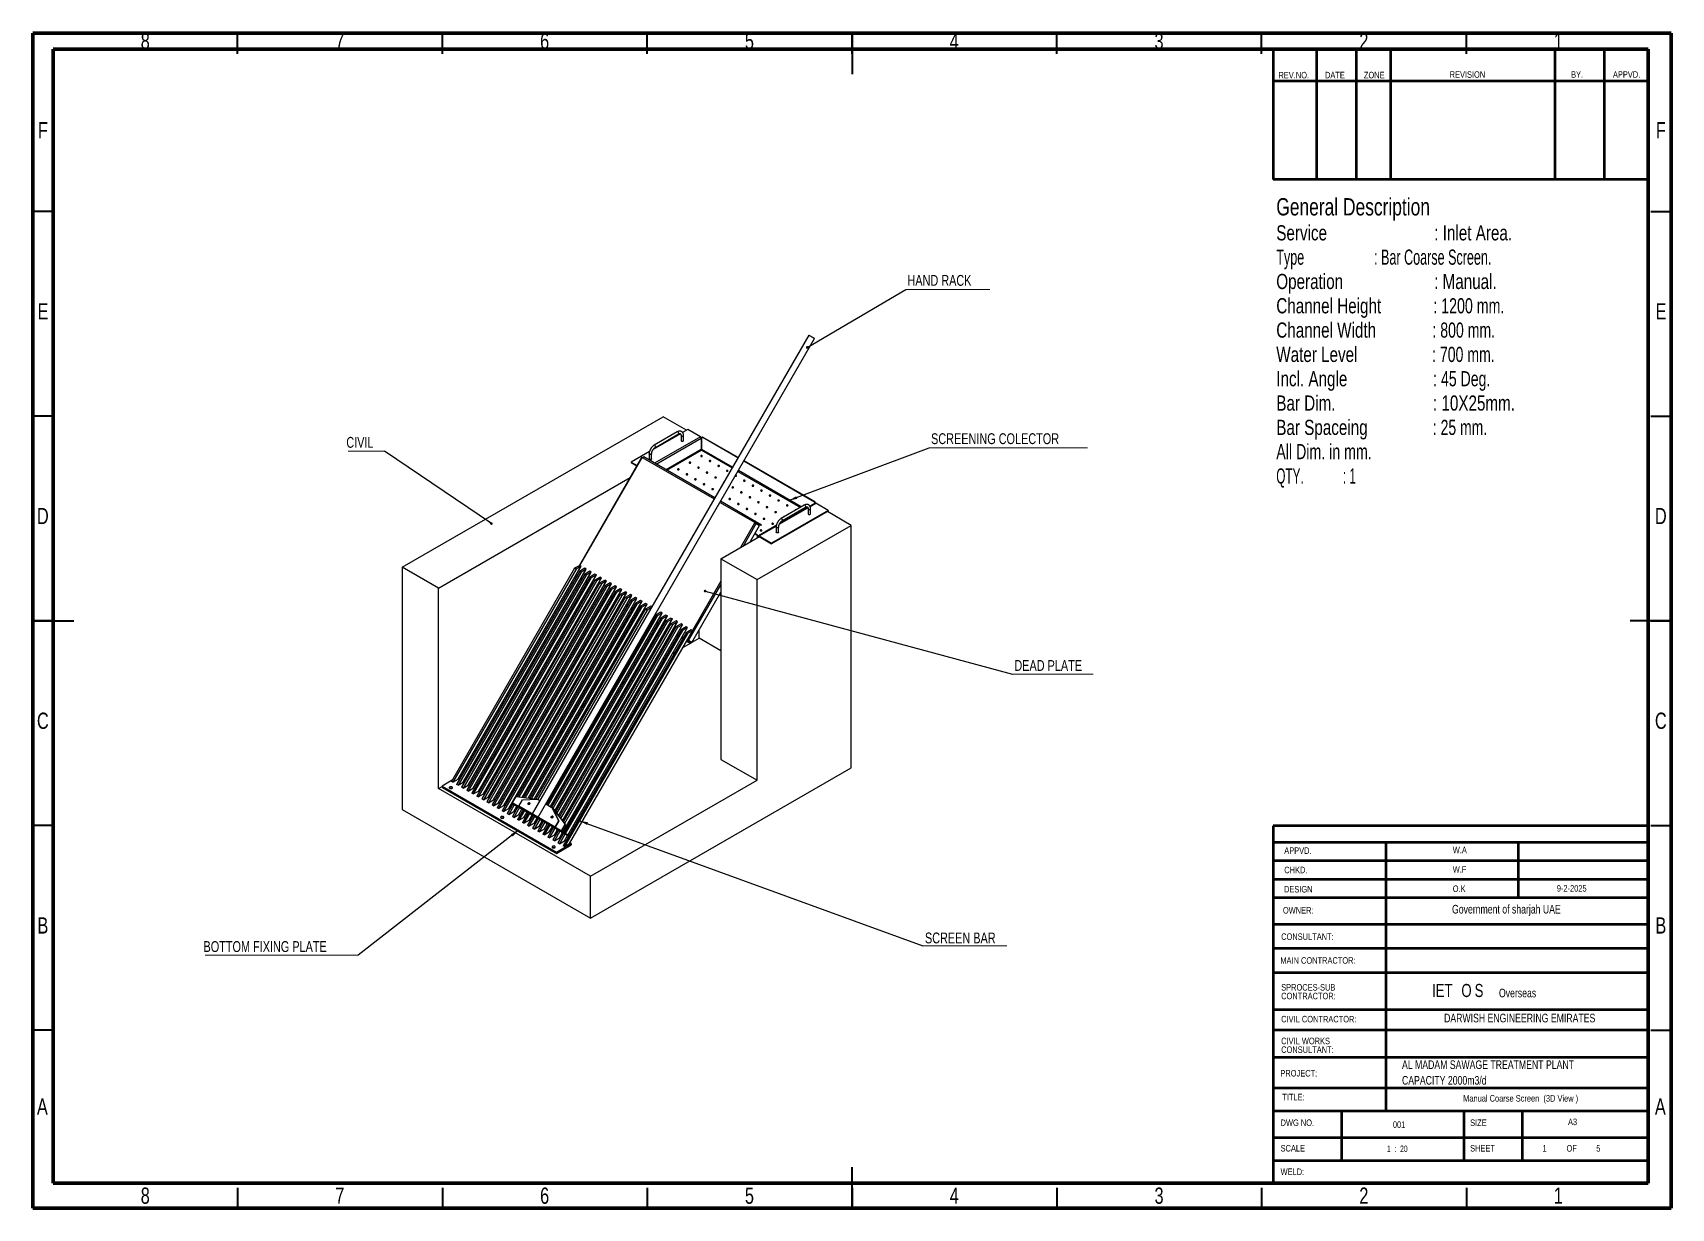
# Model space of a CAD drawing. Header units: millimetres. Extents: x 15 to 1266, y -324 to 294.
# Drawn here: x 15 to 415, y 5 to 292.1 of the extents above; entities that cross this region are included whole.
import ezdxf

# ---------------------------------------------------------------- set-up
doc = ezdxf.new("R2010")
doc.units = ezdxf.units.MM
doc.layers.add('FORMAT', color=7, linetype='Continuous')
doc.styles.add('SLDTEXTSTYLE0', font='TXT', dxfattribs={"width": 0.75})
doc.styles.add('SLDTEXTSTYLE1', font='TXT', dxfattribs={"width": 0.619318})
doc.styles.add('SLDTEXTSTYLE2', font='TXT', dxfattribs={"width": 0.7})
doc.styles.add('SLDTEXTSTYLE3', font='TXT', dxfattribs={"width": 0.694444})
doc.styles.add('SLDTEXTSTYLE4', font='TXT', dxfattribs={"width": 0.6875})
doc.styles.add('SLDTEXTSTYLE5', font='TXT', dxfattribs={"width": 0.578947})
doc.styles.add('SLDTEXTSTYLE6', font='TXT', dxfattribs={"width": 0.625})
doc.styles.add('SLDTEXTSTYLE7', font='TXT', dxfattribs={"width": 0.687299})
doc.dimstyles.new('SLDDIMSTYLE0', dxfattribs={"dimtxt": 0.18, "dimasz": 0.651282, "dimexe": 0, "dimexo": 0.0625, "dimgap": 0, "dimtad": 0, "dimtih": 1, "dimtoh": 1, "dimdec": 0, "dimrnd": 1e-09, "dimzin": 0, "dimdsep": 46, "dimtxsty": 'Standard', "dimblk1": 'DOT', "dimblk2": 'DOT', "dimsah": 1, "dimcen": 0.09, "dimadec": 0, "dimazin": 0, "dimtfac": 0.651282, "dimtdec": 0, "dimtofl": 0, "dimtmove": 0, "dimatfit": 3, "dimldrblk": 'DOT', "dimfxl": 1, "dimfrac": 2, "dimtolj": 1, "dimtzin": 0, "dimarcsym": 0})
doc.dimstyles.new('SLDDIMSTYLE1', dxfattribs={"dimtxt": 0.18, "dimasz": 2.116667, "dimexe": 0, "dimexo": 0.0625, "dimgap": 0, "dimtad": 0, "dimtih": 1, "dimtoh": 1, "dimdec": 0, "dimrnd": 1e-09, "dimzin": 0, "dimdsep": 46, "dimtxsty": 'Standard', "dimsah": 1, "dimcen": 0.09, "dimadec": 0, "dimazin": 0, "dimtfac": 2.116667, "dimtdec": 0, "dimtofl": 0, "dimtmove": 0, "dimatfit": 3, "dimfxl": 1, "dimfrac": 2, "dimtolj": 1, "dimtzin": 0, "dimarcsym": 0})

msp = doc.modelspace()

# ---------------------------------------------------------------- texts
at = {"color": 7, "linetype": 'Continuous', "lineweight": 0}
for s, insert, char_height, attachment_point, style in [('8', (42.4600369, 292.0601541), 3.96875, 2, 'SLDTEXTSTYLE0'), ('7', (89.9600369, 292.0601541), 3.96875, 2, 'SLDTEXTSTYLE0'), ('6', (139.9600369, 292.0601541), 3.96875, 2, 'SLDTEXTSTYLE0'), ('5', (189.9600369, 292.0601541), 3.96875, 2, 'SLDTEXTSTYLE0'), ('4', (239.9600369, 292.0601541), 3.96875, 2, 'SLDTEXTSTYLE0'), ('3', (289.9600369, 292.0601541), 3.96875, 2, 'SLDTEXTSTYLE0'), ('2', (339.9600369, 292.0601541), 3.96875, 2, 'SLDTEXTSTYLE0'), ('1', (387.4600369, 292.0601541), 3.96875, 2, 'SLDTEXTSTYLE0'), ('REV.NO.', (319.1161249, 282.5642272), 1.5875, 1, 'SLDTEXTSTYLE0'), ('DATE', (330.4690468, 282.5794451), 1.5875, 1, 'SLDTEXTSTYLE0'), ('ZONE', (339.9673719, 282.5794451), 1.5875, 1, 'SLDTEXTSTYLE0'), ('REVISION', (360.9079055, 282.7065853), 1.5875, 1, 'SLDTEXTSTYLE0'), ('BY.', (390.5610492, 282.7218032), 1.5875, 1, 'SLDTEXTSTYLE0'), ('APPVD.', (400.7720403, 282.7218032), 1.5875, 1, 'SLDTEXTSTYLE0'), ('F', (17.4577402, 270.3101541), 3.96875, 2, 'SLDTEXTSTYLE0'), ('F', (412.4577402, 270.3101541), 3.96875, 2, 'SLDTEXTSTYLE0'), ('E', (17.5078089, 226.0601541), 3.96875, 2, 'SLDTEXTSTYLE0'), ('E', (412.5078089, 226.0601541), 3.96875, 2, 'SLDTEXTSTYLE0'), ('D', (17.4526873, 176.0601541), 3.96875, 2, 'SLDTEXTSTYLE0'), ('D', (412.4526873, 176.0601541), 3.96875, 2, 'SLDTEXTSTYLE0'), ('C', (17.4586589, 126.0601541), 3.96875, 2, 'SLDTEXTSTYLE0'), ('C', (412.4586589, 126.0601541), 3.96875, 2, 'SLDTEXTSTYLE0'), ('APPVD.', (320.5319021, 93.1496987), 1.5875, 1, 'SLDTEXTSTYLE0'), ('W.A', (361.6653391, 93.2815708), 1.5875, 1, 'SLDTEXTSTYLE0'), ('CHKD.', (320.5319021, 88.4159953), 1.5875, 1, 'SLDTEXTSTYLE0'), ('W.F', (361.6653391, 88.5478674), 1.5875, 1, 'SLDTEXTSTYLE0'), ('DESIGN', (320.445582, 83.7141893), 1.5875, 1, 'SLDTEXTSTYLE7'), ('O.K', (361.6653391, 83.8460615), 1.5875, 1, 'SLDTEXTSTYLE0'), ('9-2-2025', (387.0667883, 83.9248028), 1.5875, 1, 'SLDTEXTSTYLE0'), ('B', (17.4706018, 76.0601541), 3.96875, 2, 'SLDTEXTSTYLE0'), ('OWNER:', (320.2002542, 78.5733167), 1.5875, 1, 'SLDTEXTSTYLE0'), ('B', (412.4706018, 76.0601541), 3.96875, 2, 'SLDTEXTSTYLE0'), ('CONSULTANT:', (319.7790301, 72.1308215), 1.5875, 1, 'SLDTEXTSTYLE0'), ('MAIN CONTRACTOR:', (319.5710378, 66.3147836), 1.5875, 1, 'SLDTEXTSTYLE0'), ('CIVIL CONTRACTOR:', (319.7790301, 51.987871), 1.5875, 1, 'SLDTEXTSTYLE0'), ('PROJECT:', (319.5832604, 38.7657774), 1.5875, 1, 'SLDTEXTSTYLE0'), ('TITLE:', (320.048971, 32.9502314), 1.5875, 1, 'SLDTEXTSTYLE0'), ('Manual Coarse Screen  (3D View )', (364.2051126, 32.636526), 1.5875, 1, 'SLDTEXTSTYLE0'), ('A', (17.3396881, 31.8101541), 3.96875, 2, 'SLDTEXTSTYLE0'), ('A', (412.3396881, 31.8101541), 3.96875, 2, 'SLDTEXTSTYLE0'), ('DWG NO.', (319.6314881, 26.6835561), 1.5875, 1, 'SLDTEXTSTYLE0'), ('001', (347.0460792, 26.2167513), 1.5875, 1, 'SLDTEXTSTYLE0'), ('SIZE', (365.9072737, 26.6835561), 1.5875, 1, 'SLDTEXTSTYLE0'), ('A3', (389.8022138, 26.8879712), 1.5875, 1, 'SLDTEXTSTYLE0'), ('SCALE', (319.6314881, 20.4472068), 1.5875, 1, 'SLDTEXTSTYLE0'), ('1  :  20', (345.5835218, 20.3109391), 1.5875, 1, 'SLDTEXTSTYLE6'), ('SHEET', (365.9072737, 20.4472068), 1.5875, 1, 'SLDTEXTSTYLE0'), ('1', (383.5762443, 20.4243122), 1.5875, 1, 'SLDTEXTSTYLE0'), ('5', (396.7050141, 20.4243122), 1.5875, 1, 'SLDTEXTSTYLE0'), ('WELD:', (319.6314881, 14.7074494), 1.5875, 1, 'SLDTEXTSTYLE0'), ('8', (42.4600369, 10.0601541), 3.96875, 2, 'SLDTEXTSTYLE0'), ('7', (89.9600369, 10.0601541), 3.96875, 2, 'SLDTEXTSTYLE0'), ('6', (139.9600369, 10.0601541), 3.96875, 2, 'SLDTEXTSTYLE0'), ('5', (189.9600369, 10.0601541), 3.96875, 2, 'SLDTEXTSTYLE0'), ('4', (239.9600369, 10.0601541), 3.96875, 2, 'SLDTEXTSTYLE0'), ('3', (289.9600369, 10.0601541), 3.96875, 2, 'SLDTEXTSTYLE0'), ('2', (339.9600369, 10.0601541), 3.96875, 2, 'SLDTEXTSTYLE0'), ('1', (387.4600369, 10.0601541), 3.96875, 2, 'SLDTEXTSTYLE0')]:
    msp.add_mtext(s, dxfattribs=dict(at, insert=insert, char_height=char_height, attachment_point=attachment_point, style=style))
at = {"layer": 'FORMAT', "attachment_point": 1, "style": 'SLDTEXTSTYLE0'}
for s, insert, char_height in [('Government of sharjah UAE', (361.4852955, 79.0996382), 2.116666667), ('Overseas', (372.9469616, 58.6306866), 2.11666667), ('DARWISH ENGINEERING EMIRATES', (359.5510674, 52.5141925), 2.116666667), ('OF', (389.4326141, 20.4243122), 1.5875)]:
    msp.add_mtext(s, dxfattribs=dict(at, insert=insert, char_height=char_height))

# ---------------------------------------------------------------- blocks, each defined once
blk = doc.blocks.new('SW_NOTE_0')
at = {"color": 0, "linetype": 'Continuous', "lineweight": 0, "attachment_point": 1}
for s, insert, char_height, style in [('General Description', (0, 5.46), 4.2333, 'SLDTEXTSTYLE0'), ('Service', (0, -1.16), 3.704, 'SLDTEXTSTYLE0'), (': Inlet Area.', (38.57, -1.16), 3.7042, 'SLDTEXTSTYLE0'), ('Type                    : Bar Coarse Screen.', (0, -7.1), 3.7042, 'SLDTEXTSTYLE1'), ('Operation', (0, -13.04), 3.704, 'SLDTEXTSTYLE0'), (': Manual.', (38.53, -13.04), 3.704, 'SLDTEXTSTYLE0'), ('Channel Height', (0, -18.98), 3.7042, 'SLDTEXTSTYLE0'), (': 1200 mm.', (38.34, -18.98), 3.704, 'SLDTEXTSTYLE2'), ('Channel Width', (0, -24.92), 3.7042, 'SLDTEXTSTYLE0'), (': 800 mm.', (38.12, -24.92), 3.704, 'SLDTEXTSTYLE3'), ('Water Level', (0, -30.86), 3.7042, 'SLDTEXTSTYLE0'), (': 700 mm.', (38.03, -30.86), 3.704, 'SLDTEXTSTYLE3'), ('Incl. Angle', (0, -36.8), 3.7042, 'SLDTEXTSTYLE0'), (': 45 Deg.', (38.3, -36.8), 3.704, 'SLDTEXTSTYLE3'), ('Bar Dim.', (0, -42.74), 3.704, 'SLDTEXTSTYLE0'), (': 10X25mm.', (38.25, -42.74), 3.704, 'SLDTEXTSTYLE0'), ('Bar Spaceing', (0, -48.68), 3.7042, 'SLDTEXTSTYLE0'), (': 25 mm.', (38.23, -48.68), 3.704, 'SLDTEXTSTYLE4'), ('All Dim. in mm.', (0, -54.61), 3.7042, 'SLDTEXTSTYLE2'), ('QTY.            : 1', (0, -60.55), 3.7042, 'SLDTEXTSTYLE5')]:
    blk.add_mtext(s, dxfattribs=dict(at, insert=insert, char_height=char_height, style=style))
blk = doc.blocks.new('SW_NOTE_0_1')
at = {"color": 0, "linetype": 'Continuous', "lineweight": 0, "char_height": 1.5875, "attachment_point": 1, "style": 'SLDTEXTSTYLE0'}
for s, insert in [('CIVIL WORKS', (0, 2.05)), ('CONSULTANT:', (0, -0.07))]:
    blk.add_mtext(s, dxfattribs=dict(at, insert=insert))
blk = doc.blocks.new('SW_NOTE_0_2')
at = {"color": 0, "linetype": 'Continuous', "lineweight": 0, "char_height": 1.5875, "attachment_point": 1, "style": 'SLDTEXTSTYLE0'}
for s, insert in [('SPROCES-SUB', (0, 2.05)), ('CONTRACTOR:', (0, -0.07))]:
    blk.add_mtext(s, dxfattribs=dict(at, insert=insert))
blk = doc.blocks.new('SW_NOTE_0_3')
at = {"layer": 'FORMAT', "color": 0, "char_height": 2.1167, "attachment_point": 1, "style": 'SLDTEXTSTYLE0'}
for s, insert in [('AL MADAM SAWAGE TREATMENT PLANT', (0, 2.73)), ('CAPACITY 2000m3/d', (0, -1.09))]:
    blk.add_mtext(s, dxfattribs=dict(at, insert=insert))
blk = doc.blocks.new('SW_NOTE_0_4')
at = {"layer": 'FORMAT', "color": 0, "char_height": 3.2, "attachment_point": 1, "style": 'SLDTEXTSTYLE0'}
for s, insert in [('IET', (0, 4.13)), ('O', (7.16, 4.13)), ('S', (10.39, 4.13))]:
    blk.add_mtext(s, dxfattribs=dict(at, insert=insert))
blk = doc.blocks.new('SW_NOTE_0_5')
at = {"color": 0, "linetype": 'Continuous', "lineweight": 0}
blk.add_line((20.53, 0), (0, 0), dxfattribs=at)
at = {"color": 0, "linetype": 'Continuous', "lineweight": 0, "insert": (0.39, 3.52), "char_height": 2.646, "attachment_point": 1, "style": 'SLDTEXTSTYLE0'}
blk.add_mtext('HAND RACK', dxfattribs=at)
blk = doc.blocks.new('_Dot')
at = {"color": 0, "linetype": 'ByBlock', "lineweight": -2}
blk.add_line((-0.5, 0), (-1, 0), dxfattribs=at)
at = {"color": 0, "linetype": 'ByBlock', "const_width": 0.5}
blk.add_lwpolyline([(-0.25, 0, 1), (0.25, 0, 1)], format="xyb", close=True, dxfattribs=at)
blk = doc.blocks.new('SW_NOTE_0_6')
at = {"color": 0, "linetype": 'Continuous', "lineweight": 0}
blk.add_line((38.65, 0), (0, 0), dxfattribs=at)
at = {"color": 0, "linetype": 'Continuous', "lineweight": 0, "insert": (0.45, 3.52), "char_height": 2.6458, "attachment_point": 1, "style": 'SLDTEXTSTYLE0'}
blk.add_mtext('SCREENING COLECTOR', dxfattribs=at)
blk = doc.blocks.new('SW_NOTE_0_7')
at = {"color": 0, "linetype": 'Continuous', "lineweight": 0}
blk.add_line((19.68, 0), (0, 0), dxfattribs=at)
at = {"color": 0, "linetype": 'Continuous', "lineweight": 0, "insert": (0.48, 3.48), "char_height": 2.646, "attachment_point": 1, "style": 'SLDTEXTSTYLE0'}
blk.add_mtext('DEAD PLATE', dxfattribs=at)
blk = doc.blocks.new('SW_NOTE_0_8')
at = {"color": 0, "linetype": 'Continuous', "lineweight": 0}
blk.add_line((20.46, 0), (0, 0), dxfattribs=at)
at = {"color": 0, "linetype": 'Continuous', "lineweight": 0, "insert": (0.49, 3.27), "char_height": 2.646, "attachment_point": 1, "style": 'SLDTEXTSTYLE0'}
blk.add_mtext('SCREEN BAR', dxfattribs=at)
blk = doc.blocks.new('SW_NOTE_0_9')
at = {"color": 0, "linetype": 'Continuous', "lineweight": 0}
blk.add_line((-37.31, 0), (0, 0), dxfattribs=at)
at = {"color": 0, "linetype": 'Continuous', "lineweight": 0, "insert": (-37.73, 3.39), "char_height": 2.6458, "attachment_point": 1, "style": 'SLDTEXTSTYLE0'}
blk.add_mtext('BOTTOM FIXING PLATE', dxfattribs=at)
blk = doc.blocks.new('SW_NOTE_0_10')
at = {"color": 0, "linetype": 'Continuous', "lineweight": 0}
blk.add_line((-8.88, 0), (0, 0), dxfattribs=at)
at = {"color": 0, "linetype": 'Continuous', "lineweight": 0, "insert": (-9.35, 3.46), "char_height": 2.646, "attachment_point": 1, "style": 'SLDTEXTSTYLE0'}
blk.add_mtext('CIVIL', dxfattribs=at)

# ---------------------------------------------------------------- linework, layer by layer
at = {"color": 7, "linetype": 'Continuous', "lineweight": 70}
for p, q in [((15, 5), (15, 292)), ((15, 292), (415, 292)), ((20, 11.133525), (20, 288.133525)), ((20, 288.133525), (409.4024721, 288.133525)), ((409.4024721, 288.133525), (409.4024721, 11.133525)), ((415, 292), (415, 5)), ((409.4024721, 11.133525), (20, 11.133525)), ((415, 5), (15, 5))]:
    msp.add_line(p, q, dxfattribs=at)
at = {"color": 7, "linetype": 'Continuous', "lineweight": 35}
for p, q in [((65, 287), (65, 292)), ((115, 287), (115, 292)), ((165, 287), (165, 292)), ((215, 292.001), (215, 281.999)), ((215, 287), (215, 292)), ((265, 287), (265, 292)), ((315, 287), (315, 292)), ((365, 287), (365, 292)), ((20, 248.5), (15, 248.5)), ((410, 248.5), (415, 248.5)), ((20, 198.5), (15, 198.5)), ((410, 198.5), (415, 198.5)), ((14.999, 148.5), (25.001, 148.5)), ((20, 148.5), (15, 148.5)), ((415.001, 148.5), (404.999, 148.5)), ((410, 148.5), (415, 148.5)), ((20, 98.5), (15, 98.5)), ((410, 98.5), (415, 98.5)), ((20, 48.5), (15, 48.5)), ((410, 48.5), (415, 48.5)), ((215, 4.999), (215, 15.001)), ((65, 10), (65, 5)), ((115, 10), (115, 5)), ((165, 10), (165, 5)), ((215, 10), (215, 5)), ((265, 10), (265, 5)), ((315, 10), (315, 5)), ((365, 10), (365, 5))]:
    msp.add_line(p, q, dxfattribs=at)
at = {"color": 7, "linetype": 'Continuous', "lineweight": 50}
for p, q in [((317.842861, 288.133525), (317.842861, 256.310606)), ((328.4187996, 288.133525), (328.4187996, 256.4473113)), ((338.0782103, 288.133525), (338.0782103, 256.3105857)), ((346.4356572, 288.133525), (346.4356572, 256.310606)), ((386.5523428, 288.133525), (386.5523428, 256.310606)), ((398.5889546, 288.133525), (398.5889546, 256.3105857)), ((409.4024721, 280.317804), (317.842861, 280.317804)), ((409.4024721, 256.310606), (317.842861, 256.310606)), ((409.4024721, 98.3760046), (317.8046846, 98.3760046)), ((317.8046846, 98.3760046), (317.8046846, 85.3253881)), ((409.4024721, 94.3253881), (317.8046846, 94.3253881)), ((345.4476142, 89.8253881), (345.4476142, 94.3253881)), ((377.7389059, 80.8253881), (377.7389059, 94.3253881)), ((409.4024721, 89.8253881), (317.8046846, 89.8253881)), ((345.4476142, 85.3253881), (345.4476142, 89.8253881)), ((317.8046846, 85.3253881), (317.8046846, 11.133525)), ((409.4024721, 85.3253881), (317.8046846, 85.3253881)), ((345.4476142, 80.8253881), (345.4476142, 85.3253881)), ((409.4024721, 80.8253881), (317.8046846, 80.8253881)), ((345.4476142, 28.8253881), (345.4476142, 80.8253881)), ((409.4024721, 74.3253881), (317.8046846, 74.3253881)), ((409.4024721, 68.4514754), (317.8046846, 68.4514754)), ((409.4024721, 62.5082613), (317.8046846, 62.5082613)), ((409.4024721, 53.4311408), (317.8046846, 53.4311408)), ((409.4024721, 48.5), (317.8046846, 48.5)), ((409.4024721, 41.8253881), (317.8046846, 41.8253881)), ((409.4024721, 34.3671657), (317.8046846, 34.3671657)), ((317.8046846, 28.8253881), (409.4024721, 28.8253881)), ((334.5572431, 16.633525), (334.5572431, 28.8253881)), ((364.4398385, 16.633525), (364.4398385, 28.8253881)), ((378.7103025, 16.633525), (378.7103025, 28.8253881)), ((317.8046846, 22.2972941), (409.4024721, 22.2972941)), ((317.8046846, 16.633525), (409.4024721, 16.633525))]:
    msp.add_line(p, q, dxfattribs=at)
at = {"color": 7, "linetype": 'Continuous', "lineweight": 25}
for p, q in [((204.4300749, 218.2399176), (136.9300749, 101.3264884)), ((138.3763373, 100.4914884), (205.8763373, 217.4049176)), ((205.8763373, 217.4049176), (205.7436403, 217.4815672)), ((105.2199868, 161.5966173), (168.8595971, 198.3349823)), ((174.5871448, 195.0285394), (168.8595971, 198.3349823)), ((173.1137883, 194.1779888), (166.4614877, 190.3376974)), ((172.3481762, 194.6338847), (166.691322, 191.3682523)), ((166.9912976, 190.8486229), (172.6481518, 194.1142554)), ((173.2588242, 193.7615649), (173.2588242, 192.5367537)), ((174.9200047, 195.2206954), (173.6460717, 194.4852695)), ((173.8588242, 192.5367537), (173.8588242, 193.7615649)), ((177.9959192, 193.4450077), (174.9200047, 195.2206954)), ((178.2080513, 193.0775843), (178.2080513, 190.4030293)), ((178.3080513, 190.4030293), (178.3080513, 193.2408924)), ((178.4451894, 193.3707997), (178.3391234, 193.3095691)), ((178.4141173, 193.3021429), (178.5201833, 193.3633735)), ((187.1279483, 188.2717553), (178.4141173, 193.3021429)), ((187.180977, 188.3636037), (178.5201833, 193.3633735)), ((163.63082, 188.3497934), (148.381395, 161.9370145)), ((165.5594945, 189.8169878), (161.0900012, 187.2368042)), ((163.7845579, 188.2894666), (163.666171, 188.3578116)), ((163.8210672, 188.1807977), (163.7150012, 188.2420283)), ((163.8606946, 188.2494344), (163.7985798, 188.2853042)), ((163.8960672, 188.3107015), (163.8210672, 188.1807977)), ((181.4873025, 178.5018702), (164.1400012, 188.516254)), ((165.4806496, 189.2713203), (165.4806496, 188.0465091)), ((166.0806496, 188.0465091), (166.0806496, 189.2713203)), ((178.2080513, 190.4030293), (178.1519853, 190.3706631)), ((178.1519853, 190.3098063), (178.1519853, 190.3706631)), ((178.3080513, 190.4030293), (178.3641173, 190.3706631)), ((178.3641173, 190.3098063), (178.3641173, 190.3706631)), ((161.0900012, 187.2368042), (162.5137154, 186.4149115)), ((161.0900012, 187.2368042), (161.0900012, 187.1143231)), ((161.0900012, 187.1143231), (162.4606781, 186.3230481)), ((205.8205711, 177.4807339), (188.5742499, 187.4368232)), ((205.9266371, 177.5419645), (188.6272786, 187.5286716)), ((114.0588216, 156.4940666), (160.8264169, 183.4924247)), ((183.633221, 182.21871), (183.6275069, 182.2137293)), ((191.5464549, 172.694845), (182.9336041, 177.666938)), ((204.200297, 176.1808687), (197.3294323, 172.2144029)), ((203.3548086, 176.7341368), (197.6979543, 173.4685044)), ((197.9979299, 172.9488751), (203.6547842, 176.2145075)), ((205.9887813, 177.2133387), (204.7202433, 176.4810273)), ((205.8205711, 177.4807339), (205.9266371, 177.5419645)), ((205.9266371, 177.2970222), (206.0327031, 177.3582528)), ((205.9266371, 177.2970222), (205.9266371, 177.1774636)), ((206.0327031, 177.3582528), (206.0327031, 177.2268982)), ((209.2146836, 175.4227986), (206.1387691, 177.1984863)), ((191.1903889, 172.554025), (191.1153889, 172.4241211)), ((191.1153889, 172.4241211), (191.2214549, 172.3628905)), ((191.1903889, 172.554025), (191.2653889, 172.5107143)), ((191.2653889, 172.5107143), (191.1903889, 172.3808105)), ((191.3810487, 172.3001739), (191.3771089, 172.3022434)), ((192.8214549, 171.7853495), (191.4700077, 172.5655233)), ((191.5464549, 172.694845), (191.4714549, 172.5649412)), ((192.8214549, 171.7853495), (191.4714549, 172.5649412)), ((191.5890904, 172.2382523), (191.4992467, 172.2901167)), ((192.8964549, 171.9152533), (191.5464549, 172.694845)), ((191.6232316, 172.2224746), (192.4232316, 171.7604943)), ((209.2146836, 175.4227986), (195.38468, 167.4389075)), ((209.2146836, 175.3003175), (195.38468, 167.3164264)), ((204.2654565, 175.8618171), (204.2654565, 174.6370058)), ((204.8654565, 174.6370058), (204.8654565, 175.8618171)), ((214.8215379, 171.8017187), (208.9879069, 175.1694021)), ((209.2146836, 175.4227986), (209.2146836, 175.3003175)), ((183.0017327, 163.6376375), (192.3794762, 169.0512936)), ((190.0989963, 167.7348006), (192.4232316, 171.7604943)), ((191.7845015, 169.3778834), (191.2318334, 169.6969319)), ((191.8905675, 169.439114), (191.2848621, 169.7887803)), ((191.8905675, 169.439114), (191.7845015, 169.3778834)), ((191.8405675, 158.5350868), (214.8215379, 171.8017187)), ((191.9966335, 169.2554023), (191.8905675, 169.1941717)), ((191.8905675, 168.7690526), (191.8905675, 169.1941717)), ((191.9966335, 168.8302832), (191.9966335, 169.2554023)), ((192.0966335, 169.0920941), (192.2026995, 169.0308635)), ((192.0966335, 169.0920941), (192.0966335, 168.888012)), ((196.5272179, 171.7512944), (192.1587777, 169.2294476)), ((192.2026995, 169.0308635), (192.2026995, 168.9492426)), ((192.3087655, 169.2145952), (192.3087655, 169.092114)), ((192.3087655, 169.2145952), (195.38468, 167.4389075)), ((192.3087655, 169.092114), (195.38468, 167.3164264)), ((192.8214549, 171.7853495), (192.8964549, 171.9152533)), ((196.487282, 171.3715724), (196.487282, 170.1467612)), ((197.087282, 170.1467612), (197.087282, 171.3715724)), ((214.8215379, 112.6025098), (214.8215379, 171.8017187)), ((195.38468, 167.4389075), (195.38468, 167.3164264)), ((105.2199868, 161.5966173), (105.2199868, 102.3974084)), ((114.0588216, 156.4940666), (105.2199868, 161.5966173)), ((147.2802771, 161.3013527), (117.2282389, 109.2496958)), ((147.6338305, 161.0972507), (117.5817923, 109.0455938)), ((148.517714, 160.5869956), (118.4656758, 108.5353387)), ((148.8712674, 160.3828936), (118.8192292, 108.3312367)), ((118.8317923, 109.7672034), (148.8838305, 161.8188603)), ((120.0692292, 109.0528463), (150.1212674, 161.1045032)), ((121.3066661, 108.3384892), (151.3587043, 160.3901461)), ((148.5302771, 162.0229624), (147.2802771, 161.3013527)), ((147.6338305, 161.0972507), (147.2802771, 161.3013527)), ((148.8838305, 161.8188603), (147.6338305, 161.0972507)), ((149.767714, 161.3086053), (148.517714, 160.5869956)), ((148.8712674, 160.3828936), (148.517714, 160.5869956)), ((148.8838305, 161.8188603), (148.5302771, 162.0229624)), ((150.1212674, 161.1045032), (148.8712674, 160.3828936)), ((151.0051509, 160.5942482), (149.7551509, 159.8726385)), ((150.1212674, 161.1045032), (149.767714, 161.3086053)), ((151.3587043, 160.3901461), (150.1087043, 159.6685365)), ((151.3587043, 160.3901461), (151.0051509, 160.5942482)), ((183.0017327, 163.6376375), (191.8405675, 158.5350868)), ((183.0017327, 163.6376375), (183.0017327, 114.6451888)), ((114.0588216, 107.5016179), (114.0588216, 156.4940666)), ((149.7551509, 159.8726385), (119.7031127, 107.8209816)), ((150.1087043, 159.6685365), (120.0566661, 107.6168796)), ((150.9925877, 159.1582814), (120.9405495, 107.1066245)), ((151.3461411, 158.9541794), (121.2941029, 106.9025225)), ((152.2300246, 158.4439243), (122.1779864, 106.3922674)), ((152.583578, 158.2398223), (122.5315398, 106.1881654)), ((122.5441029, 107.6241321), (152.5961411, 159.675789)), ((153.4674615, 157.7295672), (123.4154233, 105.6779103)), ((153.8210149, 157.5254652), (123.7689767, 105.4738083)), ((123.7815398, 106.9097751), (153.833578, 158.9614319)), ((154.7048983, 157.0152101), (124.6528601, 104.9635532)), ((155.0584517, 156.8111081), (125.0064135, 104.7594512)), ((125.0189767, 106.195418), (155.0710149, 158.2470748)), ((155.9423352, 156.300853), (125.890297, 104.2491961)), ((156.2958886, 156.096751), (126.2438504, 104.0450941)), ((126.2564135, 105.4810609), (156.3084517, 157.5327177)), ((127.4938504, 104.7667038), (157.5458886, 156.8183606)), ((128.7312873, 104.0523467), (158.7833255, 156.1040035)), ((147.6426204, 159.071289), (147.3838087, 159.2207464)), ((147.3838183, 159.220763), (147.642651, 159.0713421)), ((148.6211902, 158.5062933), (148.8800229, 158.3568724)), ((148.6212552, 158.5064059), (148.8800879, 158.356985)), ((150.1087043, 159.6685365), (149.7551509, 159.8726385)), ((149.8586271, 157.7919362), (150.1174598, 157.6425153)), ((149.8586921, 157.7920488), (150.1175248, 157.6426279)), ((152.2425877, 159.8798911), (150.9925877, 159.1582814)), ((151.3461411, 158.9541794), (150.9925877, 159.1582814)), ((151.0960639, 157.0775791), (151.3548966, 156.9281582)), ((151.0961289, 157.0776917), (151.3549616, 156.9282708)), ((152.5961411, 159.675789), (151.3461411, 158.9541794)), ((153.4800246, 159.165534), (152.2300246, 158.4439243)), ((152.583578, 158.2398223), (152.2300246, 158.4439243)), ((152.5961411, 159.675789), (152.2425877, 159.8798911)), ((152.3335008, 156.363222), (152.5923335, 156.2138011)), ((152.3335658, 156.3633346), (152.5923985, 156.2139137)), ((153.833578, 158.9614319), (152.583578, 158.2398223)), ((154.7174615, 158.4511769), (153.4674615, 157.7295672)), ((153.8210149, 157.5254652), (153.4674615, 157.7295672)), ((153.833578, 158.9614319), (153.4800246, 159.165534)), ((155.0710149, 158.2470748), (153.8210149, 157.5254652)), ((155.9548983, 157.7368198), (154.7048983, 157.0152101)), ((155.0584517, 156.8111081), (154.7048983, 157.0152101)), ((155.0710149, 158.2470748), (154.7174615, 158.4511769)), ((156.3084517, 157.5327177), (155.0584517, 156.8111081)), ((157.1923352, 157.0224627), (155.9423352, 156.300853)), ((156.2958886, 156.096751), (155.9423352, 156.300853)), ((156.3084517, 157.5327177), (155.9548983, 157.7368198)), ((157.5458886, 156.8183606), (156.2958886, 156.096751)), ((158.4297721, 156.3081056), (157.1797721, 155.5864959)), ((157.5458886, 156.8183606), (157.1923352, 157.0224627)), ((158.7833255, 156.1040035), (157.5333255, 155.3823939)), ((158.7833255, 156.1040035), (158.4297721, 156.3081056)), ((191.8405675, 109.5426381), (191.8405675, 158.5350868)), ((157.1797721, 155.5864959), (127.1277339, 103.534839)), ((157.5333255, 155.3823939), (127.4812873, 103.330737)), ((158.4172089, 154.8721388), (128.3651707, 102.8204819)), ((158.7707623, 154.6680368), (128.7187241, 102.6163799)), ((159.6546458, 154.1577817), (129.6026076, 102.1061249)), ((160.0081992, 153.9536797), (129.956161, 101.9020228)), ((129.9687241, 103.3379896), (160.0207623, 155.3896464)), ((131.206161, 102.6236325), (161.2581992, 154.6752893)), ((160.8920827, 153.4434246), (133.2538944, 105.5726785)), ((161.2456361, 153.2393226), (133.6914814, 105.514127)), ((134.4650961, 105.4106131), (162.4956361, 153.9609322)), ((162.1295195, 152.7290675), (134.785449, 105.3677481)), ((162.4830729, 152.5249655), (135.223036, 105.3091966)), ((135.9966507, 105.2056827), (163.7330729, 153.2465751)), ((163.3669564, 152.0147104), (136.3170035, 105.1628177)), ((137.5282052, 105.0007523), (164.9705098, 152.5322181)), ((153.5709377, 155.6488649), (153.8297704, 155.499444)), ((153.5710027, 155.6489775), (153.8298354, 155.4995566)), ((154.8083745, 154.9345078), (155.0672072, 154.7850869)), ((154.8084395, 154.9346204), (155.0672722, 154.7851995)), ((156.0458114, 154.2201507), (156.3046441, 154.0707298)), ((156.0458764, 154.2202633), (156.3047091, 154.0708424)), ((157.5333255, 155.3823939), (157.1797721, 155.5864959)), ((157.2832483, 153.5057936), (157.542081, 153.3563727)), ((157.2833133, 153.5059062), (157.542146, 153.3564853)), ((159.6672089, 155.5937485), (158.4172089, 154.8721388)), ((158.7707623, 154.6680368), (158.4172089, 154.8721388)), ((158.5206851, 152.7914365), (158.7795178, 152.6420156)), ((158.5207501, 152.7915491), (158.7795828, 152.6421282)), ((160.0207623, 155.3896464), (158.7707623, 154.6680368)), ((160.9046458, 154.8793914), (159.6546458, 154.1577817)), ((160.0081992, 153.9536797), (159.6546458, 154.1577817)), ((160.0207623, 155.3896464), (159.6672089, 155.5937485)), ((159.758122, 152.0770794), (160.0169547, 151.9276585)), ((159.758187, 152.077192), (160.0170197, 151.9277711)), ((161.2581992, 154.6752893), (160.0081992, 153.9536797)), ((162.1420827, 154.1650343), (160.8920827, 153.4434246)), ((161.2456361, 153.2393226), (160.8920827, 153.4434246)), ((161.2581992, 154.6752893), (160.9046458, 154.8793914)), ((162.4956361, 153.9609322), (161.2456361, 153.2393226)), ((163.3795195, 153.4506772), (162.1295195, 152.7290675)), ((162.4830729, 152.5249655), (162.1295195, 152.7290675)), ((162.4956361, 153.9609322), (162.1420827, 154.1650343)), ((163.7330729, 153.2465751), (162.4830729, 152.5249655)), ((164.6169564, 152.7363201), (163.3669564, 152.0147104)), ((163.7205098, 151.8106084), (163.3669564, 152.0147104)), ((163.7330729, 153.2465751), (163.3795195, 153.4506772)), ((164.9705098, 152.5322181), (163.7205098, 151.8106084)), ((165.8543933, 152.021963), (164.6043933, 151.3003533)), ((164.9705098, 152.5322181), (164.6169564, 152.7363201)), ((166.112946, 151.8727037), (165.8543933, 152.021963)), ((175.9195736, 143.1753202), (183.0017327, 155.4419795)), ((163.7205098, 151.8106084), (136.7545905, 105.1042662)), ((164.6043933, 151.3003533), (137.848558, 104.9578873)), ((164.9579467, 151.0962513), (138.2749713, 104.8799824)), ((167.079267, 149.8716391), (140.3962916, 103.6553702)), ((167.4328204, 149.6675371), (140.749845, 103.4512682)), ((141.3748958, 103.090434), (168.6828204, 150.3891468)), ((168.3167039, 149.157282), (141.6337285, 102.9410131)), ((168.6702573, 148.95318), (141.9459643, 102.6653469)), ((142.4224512, 102.0471925), (169.9202573, 149.6747897)), ((169.5541408, 148.4429249), (142.6197637, 101.7912156)), ((169.9076941, 148.2388229), (142.8892835, 101.4415631)), ((143.3657704, 100.8234087), (171.1576941, 148.9604326)), ((144.3090896, 99.5996249), (172.395131, 148.2460755)), ((160.9955589, 151.3627223), (161.2543916, 151.2133014)), ((160.9956239, 151.3628349), (161.2544566, 151.213414)), ((162.2329957, 150.6483652), (162.4918284, 150.4989443)), ((162.2330607, 150.6484778), (162.4918934, 150.4990569)), ((163.4704326, 149.9340081), (163.7292653, 149.7845872)), ((163.4704976, 149.9341207), (163.7293303, 149.7846998)), ((164.9579467, 151.0962513), (164.6043933, 151.3003533)), ((166.0179608, 151.7081844), (164.9579467, 151.0962513)), ((166.0591704, 148.4395616), (166.204139, 148.355873)), ((166.0592354, 148.4396742), (166.204204, 148.3559856)), ((168.329267, 150.5932488), (167.079267, 149.8716391)), ((167.4328204, 149.6675371), (167.079267, 149.8716391)), ((168.6828204, 150.3891468), (167.4328204, 149.6675371)), ((169.5667039, 149.8788917), (168.3167039, 149.157282)), ((168.6702573, 148.95318), (168.3167039, 149.157282)), ((168.6828204, 150.3891468), (168.329267, 150.5932488)), ((169.9202573, 149.6747897), (168.6702573, 148.95318)), ((170.8041408, 149.1645346), (169.5541408, 148.4429249)), ((169.9076941, 148.2388229), (169.5541408, 148.4429249)), ((169.9202573, 149.6747897), (169.5667039, 149.8788917)), ((171.1576941, 148.9604326), (169.9076941, 148.2388229)), ((172.0415776, 148.4501775), (170.7915776, 147.7285679)), ((171.1576941, 148.9604326), (170.8041408, 149.1645346)), ((172.395131, 148.2460755), (171.145131, 147.5244658)), ((172.395131, 148.2460755), (172.0415776, 148.4501775)), ((170.7915776, 147.7285679), (143.563083, 100.5674318)), ((171.145131, 147.5244658), (143.8326027, 100.2177793)), ((144.3746105, 96.8554497), (173.6325679, 147.5317184)), ((174.5038882, 145.5854966), (144.45185, 93.5338397)), ((172.0290145, 147.0142108), (144.5064022, 99.343648)), ((173.2664514, 146.2998537), (144.6334221, 96.7059924)), ((172.3825679, 146.8101087), (144.775922, 98.9939955)), ((174.8574416, 145.3813945), (144.8054034, 93.3297376)), ((173.6200047, 146.0957516), (144.9869468, 96.5018406)), ((145.6119468, 96.1409185), (174.8700047, 146.8173613)), ((146.0554034, 94.0513473), (176.1074416, 146.1030042)), ((167.1827432, 147.7909368), (167.4415759, 147.6415159)), ((167.1828082, 147.7910494), (167.4416409, 147.6416285)), ((168.4201801, 147.0765797), (168.6790128, 146.9271588)), ((168.4202451, 147.0766923), (168.6790778, 146.9272714)), ((169.6576169, 146.3622226), (169.9164496, 146.2128017)), ((169.657682, 146.3623352), (169.9165146, 146.2129143)), ((171.145131, 147.5244658), (170.7915776, 147.7285679)), ((170.8950538, 145.6478655), (171.1538865, 145.4984446)), ((170.8951188, 145.6479781), (171.1539515, 145.4985572)), ((173.2790145, 147.7358204), (172.0290145, 147.0142108)), ((172.3825679, 146.8101087), (172.0290145, 147.0142108)), ((172.1324907, 144.9335084), (172.3913234, 144.7840875)), ((172.1325557, 144.933621), (172.3913884, 144.7842001)), ((173.6325679, 147.5317184), (172.3825679, 146.8101087)), ((174.5164514, 147.0214633), (173.2664514, 146.2998537)), ((173.6200047, 146.0957516), (173.2664514, 146.2998537)), ((173.6325679, 147.5317184), (173.2790145, 147.7358204)), ((173.3699275, 144.2191513), (173.6287602, 144.0697304)), ((173.3699926, 144.219264), (173.6288252, 144.069843)), ((174.8700047, 146.8173613), (173.6200047, 146.0957516)), ((175.7538882, 146.3071062), (174.5038882, 145.5854966)), ((174.8574416, 145.3813945), (174.5038882, 145.5854966)), ((174.8700047, 146.8173613), (174.5164514, 147.0214633)), ((176.1074416, 146.1030042), (174.8574416, 145.3813945)), ((176.1074416, 146.1030042), (175.7538882, 146.3071062)), ((175.9522641, 143.2319417), (177.6984319, 144.2399829)), ((177.6984319, 144.2399829), (177.6984319, 146.256393)), ((183.0017327, 141.1784525), (177.6984319, 144.2399829)), ((171.2240668, 140.5024115), (171.7416901, 140.801229)), ((173.6987394, 141.9310096), (175.8868779, 143.194195)), ((174.6073644, 143.5047943), (175.4720863, 143.0056009)), ((174.6074294, 143.5049069), (174.6720863, 143.4675812)), ((174.6720863, 143.4675812), (174.7470863, 143.5974851)), ((174.6720863, 143.4675812), (175.4720863, 143.0056009)), ((174.7470863, 143.5974851), (175.5470863, 143.1355048)), ((175.1195736, 143.6373005), (175.0135076, 143.6985311)), ((175.8135076, 143.2365508), (175.0135076, 143.6985311)), ((175.9195736, 143.1753202), (175.1195736, 143.6373005)), ((175.4720863, 143.0056009), (175.5470863, 143.1355048)), ((175.9195736, 143.1753202), (175.8135076, 143.2365508)), ((163.8000489, 136.2166172), (164.3176722, 136.5154347)), ((166.2747215, 137.6452153), (166.7923448, 137.9440328)), ((168.7493941, 139.0738134), (169.2670174, 139.3726309)), ((156.6037406, 132.0622768), (156.8936543, 132.2296404)), ((158.8507036, 133.359421), (159.3683269, 133.6582385)), ((161.3253762, 134.7880191), (161.8429995, 135.0868366)), ((151.4266857, 129.0736266), (151.944309, 129.3724442)), ((144.0026678, 124.7878323), (144.5202911, 125.0866499)), ((146.4773404, 126.2164304), (146.9949637, 126.515248)), ((148.9520131, 127.6450285), (149.4696364, 127.9438461)), ((136.5786499, 120.502038), (137.0962732, 120.8008556)), ((139.0533225, 121.9306361), (139.5709459, 122.2294537)), ((141.5279952, 123.3592342), (142.0456185, 123.6580518)), ((129.154632, 116.2162437), (129.6722553, 116.5150613)), ((131.6293046, 117.6448418), (132.146928, 117.9436594)), ((134.1039773, 119.0734399), (134.6216006, 119.3722575)), ((121.7306141, 111.9304494), (122.2482374, 112.229267)), ((124.2052868, 113.3590475), (124.7229101, 113.6578651)), ((126.6799594, 114.7876456), (127.1975827, 115.0864632)), ((151.1819276, 75.8641448), (214.8215379, 112.6025098)), ((183.0017327, 114.6451888), (191.8405675, 109.5426381)), ((114.0588216, 107.5016179), (114.942705, 108.0118729)), ((117.4049869, 109.5558323), (114.942705, 108.1343872)), ((114.942705, 108.1343872), (142.8734229, 92.010327)), ((114.942705, 108.1343872), (114.942705, 107.8077709)), ((117.5817923, 109.0455938), (117.2282389, 109.2496958)), ((117.5817923, 109.0455938), (118.8317923, 109.7672034)), ((118.8192292, 108.3312367), (118.4656758, 108.5353387)), ((118.8192292, 108.3312367), (120.0692292, 109.0528463)), ((119.1790062, 109.7708632), (118.9201735, 109.9202841)), ((119.2559415, 110.5018513), (119.7735648, 110.8006689)), ((120.0566661, 107.6168796), (121.3066661, 108.3384892)), ((120.4164431, 109.0565061), (120.1576104, 109.205927)), ((121.6538799, 108.342149), (121.3950472, 108.4915699)), ((151.1819276, 86.0709049), (191.8405675, 109.5426381)), ((151.1819276, 86.0709049), (114.0588216, 107.5016179)), ((114.942705, 107.8077709), (142.8734229, 91.6837107)), ((120.0566661, 107.6168796), (119.7031127, 107.8209816)), ((121.2941029, 106.9025225), (120.9405495, 107.1066245)), ((121.2941029, 106.9025225), (122.5441029, 107.6241321)), ((122.5315398, 106.1881654), (122.1779864, 106.3922674)), ((122.5315398, 106.1881654), (123.7815398, 106.9097751)), ((122.8913168, 107.6277919), (122.6324841, 107.7772128)), ((123.7689767, 105.4738083), (123.4154233, 105.6779103)), ((123.7689767, 105.4738083), (125.0189767, 106.195418)), ((124.1287537, 106.9134348), (123.869921, 107.0628557)), ((125.0064135, 104.7594512), (124.6528601, 104.9635532)), ((125.0064135, 104.7594512), (126.2564135, 105.4810609)), ((125.3661905, 106.1990777), (125.1073578, 106.3484986)), ((126.2438504, 104.0450941), (125.890297, 104.2491961)), ((126.2438504, 104.0450941), (127.4938504, 104.7667038)), ((126.6036274, 105.4847206), (126.3447947, 105.6341415)), ((127.4812873, 103.330737), (128.7312873, 104.0523467)), ((127.8410643, 104.7703635), (127.5822316, 104.9197844)), ((129.0785011, 104.0560064), (128.8196684, 104.2054273)), ((132.1206538, 104.0450417), (133.0206538, 105.6038874)), ((144.0707584, 97.1463931), (132.1206538, 104.0450417)), ((133.0206538, 105.6038874), (138.060521, 104.9295255)), ((133.6512887, 103.2191678), (134.5262887, 104.7347122)), ((134.5262887, 104.7347122), (138.1779392, 104.9359978)), ((138.1779392, 104.9359978), (138.8050214, 104.573991)), ((105.2199868, 102.3974084), (151.1819276, 75.8641448)), ((127.4812873, 103.330737), (127.1277339, 103.534839)), ((128.7187241, 102.6163799), (128.3651707, 102.8204819)), ((128.7187241, 102.6163799), (129.9687241, 103.3379896)), ((129.956161, 101.9020228), (129.6026076, 102.1061249)), ((129.956161, 101.9020228), (131.206161, 102.6236325)), ((130.315938, 103.3416493), (130.0571053, 103.4910702)), ((132.2090879, 103.7630205), (130.8400445, 101.3917678)), ((131.1935979, 101.1876657), (130.8400445, 101.3917678)), ((132.5626126, 103.5588687), (131.1935979, 101.1876657)), ((131.1935979, 101.1876657), (132.4435979, 101.9092754)), ((131.5533749, 102.6272922), (131.2945422, 102.7767131)), ((133.4464242, 103.0484893), (132.0774813, 100.6774107)), ((132.4310347, 100.4733086), (132.0774813, 100.6774107)), ((132.1206538, 103.814089), (144.0707584, 96.9154405)), ((134.3956538, 102.5003326), (132.1206538, 103.814089)), ((133.7999489, 102.8443375), (132.4310347, 100.4733086)), ((132.4310347, 100.4733086), (133.6810347, 101.1949183)), ((132.4435979, 101.9092754), (133.1876126, 103.1979466)), ((132.7908117, 101.9129351), (132.531979, 102.062356)), ((134.6838468, 102.3341074), (133.3149182, 99.9630536)), ((142.4901235, 98.1166171), (133.6512887, 103.2191678)), ((133.7012887, 103.190294), (133.6512887, 103.2191678)), ((135.0373858, 102.1299804), (133.6684716, 99.7589515)), ((133.6684716, 99.7589515), (134.9184716, 100.4805612)), ((133.6810347, 101.1949183), (134.4249503, 102.4834178)), ((142.5401235, 98.0877433), (133.7012887, 103.190294)), ((134.0282486, 101.198578), (133.7694159, 101.3479989)), ((134.6837743, 102.3339818), (134.3956538, 102.5003326)), ((135.9212836, 101.6197503), (134.5523551, 99.2486965)), ((134.5838266, 102.39182), (134.6838266, 102.3340725)), ((136.2748226, 101.4156233), (134.9059085, 99.0445944)), ((134.9184716, 100.4805612), (135.6623872, 101.7690607)), ((135.2656855, 100.4842209), (135.0068528, 100.6336418)), ((135.6330907, 101.7859755), (135.0080907, 102.1468976)), ((135.9212111, 101.6196247), (135.6330907, 101.7859755)), ((137.1587205, 100.9053932), (135.7897919, 98.5343394)), ((135.8212635, 101.6774629), (135.9212635, 101.6197154)), ((137.5122595, 100.7012662), (136.1433453, 98.3302373)), ((136.1559085, 99.7662041), (136.899824, 101.0547036)), ((136.8705276, 101.0716184), (136.2455276, 101.4325405)), ((137.158648, 100.9052676), (136.8705276, 101.0716184)), ((138.3961574, 100.1910361), (137.0272288, 97.8199823)), ((137.0587004, 100.9631058), (137.1587004, 100.9053583)), ((137.3933453, 99.051847), (138.1372609, 100.3403465)), ((138.1079644, 100.3572613), (137.4829644, 100.7181834)), ((138.3960849, 100.1909105), (138.1079644, 100.3572613)), ((138.2961372, 100.2487487), (138.3961372, 100.1910012)), ((139.3454013, 99.6429042), (138.7204013, 100.0038263)), ((140.251323, 103.7390588), (141.7134731, 102.8949775)), ((141.7134731, 102.8949775), (143.3651235, 99.6321615)), ((141.7634731, 102.8661038), (141.7134731, 102.8949775)), ((141.7634731, 102.8661038), (143.4151235, 99.6032878)), ((141.7634731, 102.8661038), (144.9707584, 98.7052388)), ((141.7634731, 102.8661038), (141.8134731, 102.83723)), ((141.9756517, 100.6755808), (141.7666791, 100.3136296)), ((141.8134731, 102.83723), (145.0207584, 98.6763651)), ((133.6684716, 99.7589515), (133.3149182, 99.9630536)), ((134.9059085, 99.0445944), (134.5523551, 99.2486965)), ((134.9059085, 99.0445944), (136.1559085, 99.7662041)), ((136.1433453, 98.3302373), (135.7897919, 98.5343394)), ((136.1433453, 98.3302373), (137.3933453, 99.051847)), ((136.5031223, 99.7698638), (136.2442896, 99.9192847)), ((137.3807822, 97.6158802), (137.0272288, 97.8199823)), ((138.7496964, 99.9869091), (137.3807822, 97.6158802)), ((137.3807822, 97.6158802), (138.6307822, 98.3374899)), ((137.7405592, 99.0555067), (137.4817265, 99.2049276)), ((139.6335942, 99.476679), (138.2646657, 97.1056252)), ((138.6182191, 96.9015231), (138.2646657, 97.1056252)), ((139.9871332, 99.272552), (138.6182191, 96.9015231)), ((138.6182191, 96.9015231), (139.8682191, 97.6231328)), ((138.6307822, 98.3374899), (139.3746978, 99.6259894)), ((138.9779961, 98.3411496), (138.7191634, 98.4905705)), ((139.6335217, 99.4765534), (139.3454013, 99.6429042)), ((140.8710311, 98.7623219), (139.5021026, 96.3912681)), ((139.8556559, 96.187166), (139.5021026, 96.3912681)), ((139.5335741, 99.5343916), (139.6335741, 99.4766441)), ((141.2245701, 98.5581949), (139.8556559, 96.187166)), ((139.8556559, 96.187166), (141.1056559, 96.9087757)), ((139.8682191, 97.6231328), (140.6121346, 98.9116323)), ((140.2154329, 97.6267925), (139.9566002, 97.7762134)), ((140.5828382, 98.9285471), (139.9578382, 99.2894692)), ((140.8709586, 98.7621963), (140.5828382, 98.9285471)), ((142.108468, 98.0479648), (140.7395394, 95.676911)), ((140.771011, 98.8200345), (140.871011, 98.762287)), ((142.462007, 97.8438378), (141.0930928, 95.4728089)), ((141.0930928, 95.4728089), (142.3430928, 96.1944186)), ((141.1056559, 96.9087757), (141.8495715, 98.1972752)), ((141.4528698, 96.9124354), (141.1940371, 97.0618563)), ((141.820275, 98.21419), (141.195275, 98.5751121)), ((142.1083955, 98.0478392), (141.820275, 98.21419)), ((143.3459048, 97.3336077), (141.9769763, 94.9625539)), ((142.0084478, 98.1056774), (142.1084478, 98.0479299)), ((143.6994438, 97.1294807), (142.3305297, 94.7584518)), ((142.3430928, 96.1944186), (143.0870084, 97.4829181)), ((142.6903067, 96.1980783), (142.431474, 96.3474993)), ((143.0577119, 97.4998329), (142.4327119, 97.860755)), ((143.3651235, 99.6321615), (142.4901235, 98.1166171)), ((142.5401235, 98.0877433), (142.4901235, 98.1166171)), ((143.4151235, 99.6032878), (142.5401235, 98.0877433)), ((143.3458323, 97.3334821), (143.0577119, 97.4998329)), ((144.5833417, 96.6192506), (143.2144132, 94.2481968)), ((143.2458847, 97.3913203), (143.3458847, 97.3335728)), ((143.4151235, 99.6032878), (143.3651235, 99.6321615)), ((144.9368807, 96.4151236), (143.5679665, 94.0440947)), ((143.5805297, 95.4800615), (144.3244452, 96.768561)), ((144.2951488, 96.7854758), (143.6701488, 97.1463979)), ((144.0707584, 97.1463931), (144.9707584, 98.7052388)), ((144.0707584, 97.1463931), (144.1207584, 97.1175193)), ((144.0707584, 96.9154405), (144.1207584, 97.002043)), ((145.8207584, 95.9048586), (144.0707584, 96.9154405)), ((144.1207584, 97.1175193), (145.0207584, 98.6763651)), ((145.8707584, 95.9914611), (144.1207584, 97.002043)), ((144.5832692, 96.619125), (144.2951488, 96.7854758)), ((144.4833216, 96.6769632), (144.5833216, 96.6192157)), ((144.8179665, 94.7657044), (145.5618821, 96.0542039)), ((145.5325856, 96.0711187), (144.9075856, 96.4320408)), ((144.9707584, 98.7052388), (145.0207584, 98.6763651)), ((145.8207061, 95.9047679), (145.5325856, 96.0711187)), ((141.0930928, 95.4728089), (140.7395394, 95.676911)), ((142.3305297, 94.7584518), (141.9769763, 94.9625539)), ((142.3305297, 94.7584518), (143.5805297, 95.4800615)), ((142.8734229, 92.010327), (146.4089568, 94.0513473)), ((142.8734229, 91.6837107), (146.4089568, 93.724731)), ((142.8734229, 92.010327), (142.8734229, 91.6837107)), ((143.5679665, 94.0440947), (143.2144132, 94.2481968)), ((143.5679665, 94.0440947), (144.8179665, 94.7657044)), ((143.9277435, 95.4837212), (143.6689108, 95.6331422)), ((144.8054034, 93.3297376), (144.45185, 93.5338397)), ((144.8054034, 93.3297376), (146.0554034, 94.0513473)), ((145.1651804, 94.7693641), (144.9063477, 94.9187851)), ((146.4089568, 94.0513473), (146.1437846, 94.204428)), ((146.4089568, 94.0513473), (146.4089568, 93.724731)), ((151.1819276, 75.8641448), (151.1819276, 86.0709049))]:
    msp.add_line(p, q, dxfattribs=at)
at = {"color": 8, "linetype": 'Continuous', "lineweight": 25}
for p, q in [((177.9959192, 193.4450077), (166.7990718, 186.9812053)), ((167.2233703, 186.7362629), (178.2080513, 193.0775843)), ((148.5656325, 162.0025521), (163.7150012, 188.2420283)), ((163.7985798, 188.2853042), (163.7641552, 188.225679)), ((163.8960672, 188.3107015), (181.3373147, 178.2420836)), ((178.1519853, 190.3098063), (169.5925631, 185.3685571)), ((169.8047123, 185.2460859), (178.2580513, 190.1260946)), ((178.2580513, 190.1260946), (185.7136285, 185.8220815)), ((185.8196945, 186.0057932), (178.3641173, 190.3098063)), ((187.1599301, 184.9871493), (202.4054623, 176.1860909)), ((202.6176116, 176.3085621), (187.2659961, 185.1708611)), ((182.7836163, 177.4071515), (191.1903889, 172.554025)), ((197.258465, 172.0719958), (204.2340378, 176.0989083)), ((204.758505, 176.4016768), (206.1387691, 177.1984863)), ((191.2214549, 172.3628905), (187.7747667, 166.3930514)), ((188.4989963, 166.8111403), (191.6232316, 172.2224746)), ((203.0055111, 175.8396901), (203.3074027, 175.6654118)), ((203.519552, 175.787883), (203.2176603, 175.9621613)), ((192.3087828, 169.0921041), (192.2026995, 169.0308635)), ((192.3087655, 169.2145952), (196.5080876, 171.6388122)), ((147.7926632, 159.3311708), (147.5338305, 159.4805917)), ((149.0301001, 158.6168137), (148.7712674, 158.7662346)), ((150.267537, 157.9024566), (150.0087043, 158.0518775)), ((151.5049738, 157.1880995), (151.2461411, 157.3375204)), ((152.7424107, 156.4737424), (152.483578, 156.6231633)), ((175.1195736, 143.6373005), (183.0017327, 157.2896005)), ((183.0017327, 158.1259141), (176.0720863, 146.1234144)), ((153.9798476, 155.7593853), (153.7210149, 155.9088063)), ((155.2172844, 155.0450282), (154.9584517, 155.1944492)), ((156.4547213, 154.3306711), (156.1958886, 154.4800921)), ((157.6921582, 153.616314), (157.4333255, 153.765735)), ((158.929595, 152.9019569), (158.6707623, 153.0513779)), ((160.1670319, 152.1875998), (159.9081992, 152.3370208)), ((161.4044688, 151.4732427), (161.1456361, 151.6226637)), ((162.6419056, 150.7588856), (162.3830729, 150.9083066)), ((163.8793425, 150.0445285), (163.6205098, 150.1939495)), ((166.3542162, 148.6158143), (166.2092476, 148.6995029)), ((167.5916531, 147.9014572), (167.3328204, 148.0508782)), ((168.82909, 147.1871001), (168.5702573, 147.3365211)), ((170.0665268, 146.472743), (169.8076941, 146.622164)), ((171.3039637, 145.758386), (171.045131, 145.9078069)), ((172.5414006, 145.0440289), (172.2825679, 145.1934498)), ((173.7788374, 144.3296718), (173.5200047, 144.4790927)), ((134.5838266, 102.39182), (134.5838381, 102.3918399)), ((135.8212635, 101.6774629), (135.821275, 101.6774828)), ((137.0587004, 100.9631058), (137.0587119, 100.9631257)), ((138.2961372, 100.2487487), (138.2961487, 100.2487686)), ((139.5335741, 99.5343916), (139.5335856, 99.5344115)), ((140.771011, 98.8200345), (140.7710225, 98.8200544)), ((142.0084478, 98.1056774), (142.0084593, 98.1056973)), ((143.2458847, 97.3913203), (143.2458962, 97.3913402)), ((144.4833216, 96.6769632), (144.4833331, 96.6769831))]:
    msp.add_line(p, q, dxfattribs=at)
at = {"color": 7, "linetype": 'Continuous', "lineweight": 25, "flags": 128}
for points in [[(205.7436403, 217.4815672), (205.6765598, 217.5203033), (205.5983249, 217.5654786), (205.510603, 217.61613), (205.4152639, 217.6711781), (205.3143395, 217.7294496), (205.2099807, 217.7897025), (205.104412, 217.8506527), (204.9998832, 217.9110011), (204.8986222, 217.9694615), (204.8027872, 218.024788), (204.7144208, 218.0758012), (204.6354064, 218.1214141), (204.5674279, 218.1606543), (204.5119343, 218.1926856), (204.4701083, 218.2168253), (204.4428413, 218.2325588), (204.4307145, 218.239551), (204.4300749, 218.2399176)], [(173.2588242, 192.5367537), (173.2660492, 192.4989743), (173.2915222, 192.4581287), (173.3337909, 192.4222235), (173.3901992, 192.3935147), (173.4572028, 192.373806), (173.5305917, 192.364336), (173.6057545, 192.3656996), (173.6779686, 192.3778111), (173.7426963, 192.3999097), (173.7958707, 192.4306066), (173.8341506, 192.4679731), (173.8551307, 192.5096614), (173.8588242, 192.5367537)], [(166.0806496, 188.0465091), (166.0769561, 188.0194168), (166.055976, 187.9777285), (166.0176961, 187.940362), (165.9645217, 187.909665), (165.899794, 187.8875665), (165.8275799, 187.875455), (165.7524171, 187.8740914), (165.6790282, 187.8835614), (165.6120246, 187.90327), (165.5556163, 187.9319789), (165.5133476, 187.9678841), (165.4878746, 188.0087296), (165.4806496, 188.0465091)], [(178.1166299, 188.65656), (178.1645975, 188.636123), (178.220869, 188.6247561), (178.2804442, 188.6234692), (178.3380297, 188.6323768), (178.3885088, 188.6506872), (178.4273961, 188.6767737), (178.4512364, 188.7083182), (178.4579114, 188.7425179), (178.4468279, 188.776334), (178.4189708, 188.8067618), (178.3768153, 188.8310977), (178.3241071, 188.8471792), (178.2655295, 188.8535776), (178.2062875, 188.8497242), (178.1516449, 188.8359615), (178.1064569, 188.8135123), (178.0747388, 188.7843713), (178.0593088, 188.7511279), (178.061538, 188.7167359), (178.0812282, 188.6842511), (178.1166299, 188.65656)], [(172.4597757, 185.3909275), (172.5077433, 185.3704906), (172.5640147, 185.3591236), (172.6235899, 185.3578368), (172.6811754, 185.3667443), (172.7316545, 185.3850548), (172.7705419, 185.4111412), (172.7943822, 185.4426857), (172.8010572, 185.4768854), (172.7899737, 185.5107016), (172.7621166, 185.5411294), (172.7199611, 185.5654652), (172.6672528, 185.5815468), (172.6086753, 185.5879451), (172.5494332, 185.5840918), (172.4947906, 185.570329), (172.4496027, 185.5478798), (172.4178846, 185.5187389), (172.4024546, 185.4854955), (172.4046837, 185.4511034), (172.4243739, 185.4186187), (172.4597757, 185.3909275)], [(174.5516332, 184.1833239), (174.5996009, 184.1628869), (174.6558723, 184.15152), (174.7154475, 184.1502331), (174.773033, 184.1591407), (174.8235121, 184.1774511), (174.8623994, 184.2035376), (174.8862398, 184.2350821), (174.8929147, 184.2692818), (174.8818313, 184.3030979), (174.8539741, 184.3335257), (174.8118186, 184.3578616), (174.7591104, 184.3739431), (174.7005328, 184.3803415), (174.6412908, 184.3764881), (174.5866482, 184.3627254), (174.5414602, 184.3402762), (174.5097421, 184.3111352), (174.4943121, 184.2778918), (174.4965413, 184.2434998), (174.5162315, 184.211015), (174.5516332, 184.1833239)], [(175.2882028, 187.0237438), (175.3361704, 187.0033068), (175.3924418, 186.9919399), (175.452017, 186.990653), (175.5096026, 186.9995605), (175.5600816, 187.017871), (175.598969, 187.0439574), (175.6228093, 187.075502), (175.6294843, 187.1097017), (175.6184008, 187.1435178), (175.5905437, 187.1739456), (175.5483882, 187.1982814), (175.49568, 187.214363), (175.4371024, 187.2207614), (175.3778603, 187.216908), (175.3232177, 187.2031453), (175.2780298, 187.1806961), (175.2463117, 187.1515551), (175.2308817, 187.1183117), (175.2331109, 187.0839197), (175.2528011, 187.0514349), (175.2882028, 187.0237438)], [(177.3800604, 185.8161401), (177.428028, 185.7957031), (177.4842994, 185.7843362), (177.5438746, 185.7830493), (177.6014601, 185.7919569), (177.6519392, 185.8102673), (177.6908266, 185.8363538), (177.7146669, 185.8678983), (177.7213419, 185.902098), (177.7102584, 185.9359141), (177.6824013, 185.9663419), (177.6402457, 185.9906778), (177.5875375, 186.0067593), (177.5289599, 186.0131577), (177.4697179, 186.0093043), (177.4150753, 185.9955416), (177.3698874, 185.9730924), (177.3381693, 185.9439515), (177.3227393, 185.910708), (177.3249684, 185.876316), (177.3446586, 185.8438312), (177.3800604, 185.8161401)], [(179.4719179, 184.6085364), (179.5198855, 184.5880994), (179.576157, 184.5767325), (179.6357322, 184.5754457), (179.6933177, 184.5843532), (179.7437968, 184.6026637), (179.7826841, 184.6287501), (179.8065244, 184.6602946), (179.8131994, 184.6944943), (179.8021159, 184.7283104), (179.7742588, 184.7587383), (179.7321033, 184.7830741), (179.6793951, 184.7991557), (179.6208175, 184.805554), (179.5615755, 184.8017007), (179.5069329, 184.7879379), (179.4617449, 184.7654887), (179.4300268, 184.7363478), (179.4145968, 184.7031044), (179.416826, 184.6687123), (179.4365162, 184.6362275), (179.4719179, 184.6085364)], [(180.2084875, 187.4489563), (180.2564551, 187.4285193), (180.3127265, 187.4171524), (180.3723017, 187.4158656), (180.4298872, 187.4247731), (180.4803663, 187.4430836), (180.5192537, 187.46917), (180.543094, 187.5007145), (180.549769, 187.5349142), (180.5386855, 187.5687303), (180.5108284, 187.5991581), (180.4686729, 187.623494), (180.4159646, 187.6395756), (180.3573871, 187.6459739), (180.298145, 187.6421205), (180.2435024, 187.6283578), (180.1983145, 187.6059086), (180.1665964, 187.5767677), (180.1511664, 187.5435243), (180.1533955, 187.5091322), (180.1730858, 187.4766474), (180.2084875, 187.4489563)], [(182.300345, 186.2413526), (182.3483127, 186.2209157), (182.4045841, 186.2095487), (182.4641593, 186.2082619), (182.5217448, 186.2171694), (182.5722239, 186.2354799), (182.6111112, 186.2615663), (182.6349516, 186.2931108), (182.6416265, 186.3273106), (182.6305431, 186.3611267), (182.602686, 186.3915545), (182.5605304, 186.4158903), (182.5078222, 186.4319719), (182.4492446, 186.4383703), (182.3900026, 186.4345169), (182.33536, 186.4207542), (182.2901721, 186.398305), (182.2584539, 186.369164), (182.243024, 186.3359206), (182.2452531, 186.3015286), (182.2649433, 186.2690438), (182.300345, 186.2413526)], [(184.3922026, 185.033749), (184.4401702, 185.013312), (184.4964416, 185.0019451), (184.5560169, 185.0006582), (184.6136024, 185.0095658), (184.6640814, 185.0278762), (184.7029688, 185.0539627), (184.7268091, 185.0855072), (184.7334841, 185.1197069), (184.7224006, 185.153523), (184.6945435, 185.1839508), (184.652388, 185.2082867), (184.5996798, 185.2243682), (184.5411022, 185.2307666), (184.4818601, 185.2269132), (184.4272175, 185.2131505), (184.3820296, 185.1907013), (184.3503115, 185.1615603), (184.3348815, 185.1283169), (184.3371107, 185.0939249), (184.3568009, 185.0614401), (184.3922026, 185.033749)], [(186.4882636, 183.8237888), (186.5320278, 183.8057083), (186.5882992, 183.7943414), (186.6478744, 183.7930546), (186.7054599, 183.8019621), (186.755939, 183.8202726), (186.7948264, 183.846359), (186.8186667, 183.8779035), (186.8253417, 183.9121032), (186.8142582, 183.9459193), (186.7864011, 183.9763471), (186.7442456, 184.000683), (186.6915373, 184.0167646), (186.6329598, 184.0231629), (186.6029963, 184.0225117)], [(176.6434908, 182.9757202), (176.6914584, 182.9552832), (176.7477298, 182.9439163), (176.807305, 182.9426294), (176.8648906, 182.951537), (176.9153696, 182.9698475), (176.954257, 182.9959339), (176.9780973, 183.0274784), (176.9847723, 183.0616781), (176.9736888, 183.0954942), (176.9458317, 183.125922), (176.9036762, 183.1502579), (176.850968, 183.1663395), (176.7923904, 183.1727378), (176.7331483, 183.1688844), (176.6785057, 183.1551217), (176.6333178, 183.1326725), (176.6015997, 183.1035316), (176.5861697, 183.0702882), (176.5883989, 183.0358961), (176.6080891, 183.0034113), (176.6434908, 182.9757202)], [(178.7353484, 181.7681165), (178.783316, 181.7476796), (178.8395874, 181.7363126), (178.8991626, 181.7350258), (178.9567481, 181.7439333), (179.0072272, 181.7622438), (179.0461145, 181.7883302), (179.0699549, 181.8198747), (179.0766298, 181.8540744), (179.0655464, 181.8878906), (179.0376893, 181.9183184), (178.9955337, 181.9426542), (178.9428255, 181.9587358), (178.8842479, 181.9651341), (178.8250059, 181.9612808), (178.7703633, 181.947518), (178.7251754, 181.9250688), (178.6934573, 181.8959279), (178.6780273, 181.8626845), (178.6802564, 181.8282924), (178.6999466, 181.7958077), (178.7353484, 181.7681165)], [(180.8272059, 180.5605129), (180.8751735, 180.5400759), (180.9314449, 180.528709), (180.9910202, 180.5274221), (181.0486057, 180.5363297), (181.0990848, 180.5546401), (181.1379721, 180.5807266), (181.1618124, 180.6122711), (181.1684874, 180.6464708), (181.1574039, 180.6802869), (181.1295468, 180.7107147), (181.0873913, 180.7350506), (181.0346831, 180.7511321), (180.9761055, 180.7575305), (180.9168635, 180.7536771), (180.8622209, 180.7399144), (180.8170329, 180.7174652), (180.7853148, 180.6883242), (180.7698848, 180.6550808), (180.772114, 180.6206888), (180.7918042, 180.588204), (180.8272059, 180.5605129)], [(181.5637755, 183.4009328), (181.6117431, 183.3804958), (181.6680145, 183.3691289), (181.7275897, 183.367842), (181.7851752, 183.3767495), (181.8356543, 183.39506), (181.8745417, 183.4211465), (181.898382, 183.452691), (181.905057, 183.4868907), (181.8939735, 183.5207068), (181.8661164, 183.5511346), (181.8239609, 183.5754705), (181.7712526, 183.591552), (181.7126751, 183.5979504), (181.653433, 183.594097), (181.5987904, 183.5803343), (181.5536025, 183.5578851), (181.5218844, 183.5287441), (181.5064544, 183.4955007), (181.5086835, 183.4611087), (181.5283738, 183.4286239), (181.5637755, 183.4009328)], [(183.7282993, 182.3833905), (183.690648, 182.3727306), (183.64546, 182.3502814), (183.6137419, 182.3211405), (183.598312, 182.287897), (183.6005411, 182.253505), (183.6202313, 182.2210202), (183.6275069, 182.2137293)], [(185.7474906, 180.9857254), (185.7954582, 180.9652884), (185.8517296, 180.9539215), (185.9113049, 180.9526347), (185.9688904, 180.9615422), (186.0193694, 180.9798527), (186.0582568, 181.0059391), (186.0820971, 181.0374836), (186.0887721, 181.0716833), (186.0776886, 181.1054994), (186.0498315, 181.1359273), (186.007676, 181.1602631), (185.9549678, 181.1763447), (185.8963902, 181.182743), (185.8371481, 181.1788897), (185.7825055, 181.1651269), (185.7373176, 181.1426777), (185.7055995, 181.1135368), (185.6901695, 181.0802934), (185.6923987, 181.0459013), (185.7120889, 181.0134166), (185.7474906, 180.9857254)], [(188.5759177, 182.6185417), (188.6238854, 182.5981047), (188.6801568, 182.5867378), (188.739732, 182.5854509), (188.7973175, 182.5943584), (188.8477966, 182.6126689), (188.8866839, 182.6387553), (188.9105242, 182.6702999), (188.9171992, 182.7044996), (188.9061157, 182.7383157), (188.8782586, 182.7687435), (188.8361031, 182.7930793), (188.7833949, 182.8091609), (188.7248173, 182.8155593), (188.6655753, 182.8117059), (188.6109327, 182.7979432), (188.5657447, 182.775494), (188.5340266, 182.746353), (188.5185966, 182.7131096), (188.5208258, 182.6787176), (188.540516, 182.6462328), (188.5759177, 182.6185417)], [(190.6677753, 181.410938), (190.7157429, 181.390501), (190.7720143, 181.3791341), (190.8315895, 181.3778472), (190.889175, 181.3867548), (190.9396541, 181.4050652), (190.9785415, 181.4311517), (191.0023818, 181.4626962), (191.0090568, 181.4968959), (190.9979733, 181.530712), (190.9701162, 181.5611398), (190.9279607, 181.5854757), (190.8752525, 181.6015572), (190.8166749, 181.6079556), (190.7574328, 181.6041022), (190.7027902, 181.5903395), (190.6576023, 181.5678903), (190.6258842, 181.5387493), (190.6104542, 181.5055059), (190.6126833, 181.4711139), (190.6323736, 181.4386291), (190.6677753, 181.410938)], [(192.7596328, 180.2033343), (192.8076005, 180.1828973), (192.8638719, 180.1715304), (192.9234471, 180.1702436), (192.9810326, 180.1791511), (193.0315117, 180.1974616), (193.070399, 180.223548), (193.0942394, 180.2550925), (193.1009143, 180.2892922), (193.0898309, 180.3231083), (193.0619738, 180.3535362), (193.0198182, 180.377872), (192.96711, 180.3939536), (192.9085324, 180.4003519), (192.8492904, 180.3964986), (192.7946478, 180.3827358), (192.7494599, 180.3602866), (192.7177418, 180.3311457), (192.7023118, 180.2979023), (192.7045409, 180.2635102), (192.7242311, 180.2310254), (192.7596328, 180.2033343)], [(185.010921, 178.1453055), (185.0588887, 178.1248686), (185.1151601, 178.1135016), (185.1747353, 178.1122148), (185.2323208, 178.1211223), (185.2827999, 178.1394328), (185.3216872, 178.1655192), (185.3455276, 178.1970637), (185.3522025, 178.2312634), (185.3411191, 178.2650796), (185.3132619, 178.2955074), (185.2711064, 178.3198432), (185.2183982, 178.3359248), (185.1598206, 178.3423232), (185.1005786, 178.3384698), (185.045936, 178.324707), (185.000748, 178.3022579), (184.9690299, 178.2731169), (184.9535999, 178.2398735), (184.9558291, 178.2054815), (184.9755193, 178.1729967), (185.010921, 178.1453055)], [(187.1027786, 176.9377019), (187.1507462, 176.9172649), (187.2070176, 176.905898), (187.2665928, 176.9046111), (187.3241784, 176.9135187), (187.3746574, 176.9318291), (187.4135448, 176.9579156), (187.4373851, 176.9894601), (187.4440601, 177.0236598), (187.4329766, 177.0574759), (187.4051195, 177.0879037), (187.362964, 177.1122396), (187.3102558, 177.1283211), (187.2516782, 177.1347195), (187.1924361, 177.1308661), (187.1377935, 177.1171034), (187.0926056, 177.0946542), (187.0608875, 177.0655132), (187.0454575, 177.0322698), (187.0476867, 176.9978778), (187.0673769, 176.965393), (187.1027786, 176.9377019)], [(187.8393482, 179.7781218), (187.8873158, 179.7576848), (187.9435872, 179.7463179), (188.0031624, 179.745031), (188.0607479, 179.7539385), (188.111227, 179.772249), (188.1501144, 179.7983355), (188.1739547, 179.82988), (188.1806297, 179.8640797), (188.1695462, 179.8978958), (188.1416891, 179.9283236), (188.0995336, 179.9526595), (188.0468253, 179.968741), (187.9882478, 179.9751394), (187.9290057, 179.971286), (187.8743631, 179.9575233), (187.8291752, 179.9350741), (187.7974571, 179.9059331), (187.7820271, 179.8726897), (187.7842562, 179.8382977), (187.8039464, 179.8058129), (187.8393482, 179.7781218)], [(189.9312057, 178.5705181), (189.9791734, 178.5500811), (190.0354448, 178.5387142), (190.09502, 178.5374273), (190.1526055, 178.5463349), (190.2030846, 178.5646454), (190.2419719, 178.5907318), (190.2658122, 178.6222763), (190.2724872, 178.656476), (190.2614037, 178.6902921), (190.2335466, 178.7207199), (190.1913911, 178.7450558), (190.1386829, 178.7611374), (190.0801053, 178.7675357), (190.0208633, 178.7636823), (189.9662207, 178.7499196), (189.9210327, 178.7274704), (189.8893146, 178.6983295), (189.8738846, 178.6650861), (189.8761138, 178.630694), (189.895804, 178.5982092), (189.9312057, 178.5705181)], [(192.0230633, 177.3629144), (192.0710309, 177.3424775), (192.1273023, 177.3311105), (192.1868775, 177.3298237), (192.244463, 177.3387312), (192.2949421, 177.3570417), (192.3338295, 177.3831281), (192.3576698, 177.4146726), (192.3643448, 177.4488723), (192.3532613, 177.4826885), (192.3254042, 177.5131163), (192.2832487, 177.5374521), (192.2305405, 177.5535337), (192.1719629, 177.559932), (192.1127208, 177.5560787), (192.0580782, 177.5423159), (192.0128903, 177.5198667), (191.9811722, 177.4907258), (191.9657422, 177.4574824), (191.9679713, 177.4230903), (191.9876616, 177.3906056), (192.0230633, 177.3629144)], [(194.1149208, 176.1553108), (194.1628885, 176.1348738), (194.2191599, 176.1235069), (194.2787351, 176.12222), (194.3363206, 176.1311276), (194.3867997, 176.149438), (194.425687, 176.1755245), (194.4495274, 176.207069), (194.4562023, 176.2412687), (194.4451189, 176.2750848), (194.4172618, 176.3055126), (194.3751062, 176.3298485), (194.322398, 176.34593), (194.2638204, 176.3523284), (194.2045784, 176.348475), (194.1499358, 176.3347123), (194.1047479, 176.3122631), (194.0730297, 176.2831221), (194.0575998, 176.2498787), (194.0598289, 176.2154867), (194.0795191, 176.1830019), (194.1149208, 176.1553108)], [(194.8514904, 178.9957307), (194.899458, 178.9752937), (194.9557294, 178.9639268), (195.0153047, 178.9626399), (195.0728902, 178.9715474), (195.1233692, 178.9898579), (195.1622566, 179.0159443), (195.1860969, 179.0474889), (195.1927719, 179.0816886), (195.1816884, 179.1155047), (195.1538313, 179.1459325), (195.1116758, 179.1702683), (195.0589676, 179.1863499), (195.00039, 179.1927483), (194.941148, 179.1888949), (194.8865053, 179.1751322), (194.8413174, 179.152683), (194.8095993, 179.123542), (194.7941693, 179.0902986), (194.7963985, 179.0559066), (194.8160887, 179.0234218), (194.8514904, 178.9957307)], [(196.943348, 177.788127), (196.9913156, 177.76769), (197.047587, 177.7563231), (197.1071622, 177.7550362), (197.1647477, 177.7639438), (197.2152268, 177.7822542), (197.2541142, 177.8083407), (197.2779545, 177.8398852), (197.2846295, 177.8740849), (197.273546, 177.907901), (197.2456889, 177.9383288), (197.2035334, 177.9626647), (197.1508251, 177.9787462), (197.0922476, 177.9851446), (197.0330055, 177.9812912), (196.9783629, 177.9675285), (196.933175, 177.9450793), (196.9014569, 177.9159384), (196.8860269, 177.8826949), (196.888256, 177.8483029), (196.9079462, 177.8158181), (196.943348, 177.788127)], [(199.0352055, 176.5805233), (199.0831732, 176.5600863), (199.1394446, 176.5487194), (199.1990198, 176.5474326), (199.2566053, 176.5563401), (199.3070844, 176.5746506), (199.3459717, 176.600737), (199.3698121, 176.6322815), (199.376487, 176.6664812), (199.3654036, 176.7002973), (199.3375464, 176.7307252), (199.2953909, 176.755061), (199.2426827, 176.7711426), (199.1841051, 176.7775409), (199.1248631, 176.7736876), (199.0702205, 176.7599248), (199.0250325, 176.7374756), (198.9933144, 176.7083347), (198.9778844, 176.6750913), (198.9801136, 176.6406992), (198.9998038, 176.6082144), (199.0352055, 176.5805233)], [(189.1946362, 175.7300982), (189.2426038, 175.7096612), (189.2988752, 175.6982943), (189.3584504, 175.6970074), (189.4160359, 175.705915), (189.466515, 175.7242255), (189.5054024, 175.7503119), (189.5292427, 175.7818564), (189.5359177, 175.8160561), (189.5248342, 175.8498722), (189.4969771, 175.8803), (189.4548216, 175.9046359), (189.4021133, 175.9207175), (189.3435358, 175.9271158), (189.2842937, 175.9232624), (189.2296511, 175.9094997), (189.1844632, 175.8870505), (189.1527451, 175.8579096), (189.1373151, 175.8246662), (189.1395442, 175.7902741), (189.1592344, 175.7577893), (189.1946362, 175.7300982)], [(191.2864937, 174.5224945), (191.3344613, 174.5020576), (191.3907328, 174.4906906), (191.450308, 174.4894038), (191.5078935, 174.4983113), (191.5583726, 174.5166218), (191.5972599, 174.5427082), (191.6211002, 174.5742527), (191.6277752, 174.6084524), (191.6166917, 174.6422686), (191.5888346, 174.6726964), (191.5466791, 174.6970322), (191.4939709, 174.7131138), (191.4353933, 174.7195122), (191.3761513, 174.7156588), (191.3215087, 174.701896), (191.2763207, 174.6794469), (191.2446026, 174.6503059), (191.2291726, 174.6170625), (191.2314018, 174.5826705), (191.251092, 174.5501857), (191.2864937, 174.5224945)], [(193.3783513, 173.3148909), (193.4263189, 173.2944539), (193.4825903, 173.283087), (193.5421655, 173.2818001), (193.599751, 173.2907077), (193.6502301, 173.3090181), (193.6891175, 173.3351046), (193.7129578, 173.3666491), (193.7196328, 173.4008488), (193.7085493, 173.4346649), (193.6806922, 173.4650927), (193.6385367, 173.4894286), (193.5858284, 173.5055101), (193.5272509, 173.5119085), (193.4680088, 173.5080551), (193.4133662, 173.4942924), (193.3681783, 173.4718432), (193.3364602, 173.4427022), (193.3210302, 173.4094588), (193.3232593, 173.3750668), (193.3429496, 173.342582), (193.3783513, 173.3148909)], [(195.4702088, 172.1072872), (195.5181765, 172.0868502), (195.5744479, 172.0754833), (195.6340231, 172.0741965), (195.6916086, 172.083104), (195.7420877, 172.1014145), (195.780975, 172.1275009), (195.8048154, 172.1590454), (195.8114903, 172.1932451), (195.8004069, 172.2270612), (195.7725498, 172.257489), (195.7303942, 172.2818249), (195.677686, 172.2979065), (195.6191084, 172.3043048), (195.5598664, 172.3004514), (195.5052238, 172.2866887), (195.4600359, 172.2642395), (195.4283177, 172.2350986), (195.4128878, 172.2018552), (195.4151169, 172.1674631), (195.4348071, 172.1349783), (195.4702088, 172.1072872)], [(196.2067784, 174.9477071), (196.254746, 174.9272701), (196.3110174, 174.9159032), (196.3705927, 174.9146163), (196.4281782, 174.9235239), (196.4786572, 174.9418344), (196.5175446, 174.9679208), (196.5413849, 174.9994653), (196.5480599, 175.033665), (196.5369764, 175.0674811), (196.5091193, 175.0979089), (196.4669638, 175.1222448), (196.4142556, 175.1383264), (196.355678, 175.1447247), (196.296436, 175.1408713), (196.2417933, 175.1271086), (196.1966054, 175.1046594), (196.1648873, 175.0755185), (196.1494573, 175.0422751), (196.1516865, 175.007883), (196.1713767, 174.9753982), (196.2067784, 174.9477071)], [(198.5004985, 173.9318033), (198.4475356, 173.937121), (198.3882935, 173.9332677), (198.3336509, 173.9195049), (198.288463, 173.8970557), (198.2567449, 173.8679148), (198.2413149, 173.8346714), (198.243544, 173.8002793), (198.2494088, 173.7868523)], [(201.3289256, 175.5646195), (201.2759627, 175.5699373), (201.2167206, 175.5660839), (201.162078, 175.5523212), (201.1168901, 175.529872), (201.085172, 175.500731), (201.069742, 175.4674876), (201.0719712, 175.4330956), (201.0778359, 175.4196685)], [(204.2654565, 174.6370058), (204.2726815, 174.5992264), (204.2981546, 174.5583809), (204.3404232, 174.5224757), (204.3968315, 174.4937668), (204.4638352, 174.4740582), (204.537224, 174.4645881), (204.6123869, 174.4659517), (204.6846009, 174.4780633), (204.7493287, 174.5001618), (204.802503, 174.5308587), (204.8407829, 174.5682253), (204.861763, 174.6099135), (204.8654565, 174.6370058)], [(192.6417817, 170.474471), (192.6897493, 170.454034), (192.7460208, 170.4426671), (192.805596, 170.4413802), (192.8631815, 170.4502878), (192.9136606, 170.4685982), (192.9525479, 170.4946847), (192.9763882, 170.5262292), (192.9830632, 170.5604289), (192.9719797, 170.594245), (192.9441226, 170.6246728), (192.9019671, 170.6490087), (192.8492589, 170.6650902), (192.7906813, 170.6714886), (192.7314393, 170.6676352), (192.6767967, 170.6538725), (192.6316087, 170.6314233), (192.5998906, 170.6022823), (192.5844606, 170.5690389), (192.5866898, 170.5346469), (192.60638, 170.5021621), (192.6417817, 170.474471)], [(197.087282, 170.1467612), (197.0835885, 170.1196689), (197.0626083, 170.0779806), (197.0243285, 170.0406141), (196.9711541, 170.0099172), (196.9064263, 169.9878187), (196.8342123, 169.9757071), (196.7590495, 169.9743435), (196.6856606, 169.9838135), (196.6186569, 170.0035222), (196.5622486, 170.0322311), (196.51998, 170.0681363), (196.4945069, 170.1089818), (196.487282, 170.1467612)], [(116.7811827, 107.5629015), (116.8485982, 107.5316183), (116.9260869, 107.5094326), (117.0100254, 107.497382), (117.0964889, 107.4960298), (117.1814344, 107.5054394), (117.26089, 107.5251707), (117.3311405, 107.5543011), (117.3889009, 107.5914686), (117.4314706, 107.6349351), (117.4568589, 107.6826683), (117.4638787, 107.7324362), (117.4522018, 107.7819117), (117.4223743, 107.8287814), (117.3757907, 107.8708538), (117.3146294, 107.9061615), (117.2417501, 107.9330536), (117.1605605, 107.9502727), (117.0748571, 107.9570136), (116.9886473, 107.9529611), (116.905962, 107.9383047), (116.8306675, 107.9137298), (116.7662847, 107.8803854), (116.7158238, 107.8398307), (116.6816445, 107.793962), (116.6653449, 107.7449239), (116.6676871, 107.6950096), (116.6885617, 107.6465529), (116.7269926, 107.6018197), (116.7811827, 107.5629015)], [(132.1206538, 103.814089), (132.1030663, 103.8286831), (132.0899975, 103.8493725), (132.0819498, 103.8753622), (132.0792325, 103.9056533), (132.0819498, 103.9390819), (132.0899975, 103.9743632), (132.1030663, 104.0101414), (132.1206538, 104.0450417)], [(136.2940557, 103.7142021), (136.2537757, 103.6595737), (136.2033724, 103.6165655), (136.146584, 103.5883672), (136.0876221, 103.5770702), (136.0308598, 103.5835123), (135.9805067, 103.6072157), (135.9402975, 103.6464224), (135.9132141, 103.6982247), (135.9012653, 103.7587807), (135.9053373, 103.8235991), (135.925128, 103.8878727), (135.9591696, 103.9468346), (136.0049376, 103.9961118), (136.0590373, 104.0320498), (136.1174566, 104.0519831), (136.1758627, 104.0544334), (136.2299239, 104.0392189), (136.2756308, 104.0074681), (136.3095934, 103.9615358), (136.329293, 103.9048285), (136.3332684, 103.841552), (136.3212249, 103.7763991), (136.2940557, 103.7142021)], [(136.0185154, 103.5874978), (135.9902975, 103.6175487), (135.9632141, 103.669351), (135.9512653, 103.7299069), (135.9553373, 103.7947253), (135.975128, 103.8589989), (136.0091696, 103.9179608), (136.0549376, 103.967238), (136.1090373, 104.003176), (136.1674566, 104.0231093), (136.2258627, 104.0255596), (136.2660426, 104.0161346)], [(129.332328, 100.3172795), (129.3997436, 100.2859963), (129.4772322, 100.2638106), (129.5611707, 100.25176), (129.6476342, 100.2504078), (129.7325798, 100.2598174), (129.8120354, 100.2795487), (129.8822858, 100.3086791), (129.9400463, 100.3458466), (129.9826159, 100.3893131), (130.0080042, 100.4370463), (130.0150241, 100.4868142), (130.0033472, 100.5362897), (129.9735197, 100.5831594), (129.9269361, 100.6252318), (129.8657747, 100.6605395), (129.7928954, 100.6874316), (129.7117059, 100.7046507), (129.6260025, 100.7113916), (129.5397926, 100.7073391), (129.4571073, 100.6926828), (129.3818129, 100.6681078), (129.3174301, 100.6347634), (129.2669692, 100.5942087), (129.2327899, 100.54834), (129.2164903, 100.4993019), (129.2188325, 100.4493876), (129.2397071, 100.400931), (129.2781379, 100.3561977), (129.332328, 100.3172795)], [(135.0080907, 102.1468976), (134.9620396, 102.1734896), (134.9046704, 102.2066149), (134.8398926, 102.2440161), (134.7721209, 102.2831444), (134.7059736, 102.3213332), (134.6459587, 102.3559801), (134.596166, 102.3847238), (134.5599888, 102.4056056), (134.5398926, 102.4172025), (134.5372469, 102.418724), (134.552232, 102.4100665), (134.5838266, 102.39182)], [(136.2455276, 101.4325405), (136.1994765, 101.4591325), (136.1421073, 101.4922578), (136.0773295, 101.529659), (136.0095577, 101.5687873), (135.9434105, 101.6069762), (135.8833955, 101.641623), (135.8336028, 101.6703667), (135.7974257, 101.6912485), (135.7773295, 101.7028454), (135.7746838, 101.7043669), (135.7896689, 101.6957094), (135.8212635, 101.6774629)], [(138.2436403, 100.568138), (138.1765598, 100.6068742), (138.0983249, 100.6520494), (138.010603, 100.7027008), (137.9152639, 100.7577489), (137.8143395, 100.8160204), (137.7099807, 100.8762733), (137.604412, 100.9372235), (137.4998832, 100.997572), (137.3986222, 101.0560324), (137.3027872, 101.1113588), (137.2144208, 101.1623721), (137.1354064, 101.2079849), (137.0674279, 101.2472251), (137.0119343, 101.2792564), (136.9701083, 101.3033961), (136.9428413, 101.3191297), (136.9307145, 101.3261218), (136.9339864, 101.3242234), (136.9525872, 101.3134751), (136.9861205, 101.2941058), (137.0338715, 101.2665284), (137.0948226, 101.2313306), (137.1676747, 101.1892627), (137.250875, 101.1412212), (137.3426503, 101.0882301), (137.4410446, 101.0314188), (137.5439607, 100.971998), (137.6492052, 100.9112344), (137.754535, 100.8504228), (137.8577051, 100.7908595), (137.9565167, 100.7338139), (138.0488637, 100.6805018), (138.132778, 100.6320595), (138.2064711, 100.5895195), (138.2683722, 100.5537884), (138.3171622, 100.5256278), (138.3518011, 100.5056379), (138.3715507, 100.4942446), (138.37599, 100.4916909), (138.3650244, 100.4980312), (138.3388876, 100.5131303), (138.2981367, 100.5366665), (138.2436403, 100.568138)], [(138.1906073, 100.5987533), (138.1263024, 100.6358866), (138.0509086, 100.6794212), (137.966193, 100.7283366), (137.8741412, 100.7814863), (137.7769109, 100.8376246), (137.6767811, 100.8954356), (137.5760987, 100.9535642), (137.4772236, 101.0106481), (137.3824734, 101.0653491), (137.2940689, 101.1163852), (137.2140823, 101.16256), (137.1443884, 101.2027914), (137.0866208, 101.2361362), (137.0421334, 101.261813), (137.0119691, 101.2792199), (136.9968348, 101.2879489), (136.9970853, 101.2877953), (137.0127148, 101.2787629), (137.0433567, 101.2610632), (137.0882931, 101.2351112), (137.1464705, 101.2015152), (137.2165254, 101.1610626), (137.2968157, 101.1147015), (137.3854595, 101.0635188), (137.4803791, 101.008714), (137.5793496, 100.9515717), (137.6800512, 100.8934312), (137.7801235, 100.8356555), (137.8772211, 100.7795985), (137.9690679, 100.7265744), (138.0535112, 100.6778259), (138.1285717, 100.6344957), (138.19249, 100.5975993), (138.243768, 100.5680017), (138.2812037, 100.5463964), (138.3039196, 100.53329), (138.3113834, 100.5289897), (138.3034201, 100.5335962), (138.2802163, 100.5470016), (138.2423159, 100.5688917), (138.1906073, 100.5987533)], [(137.4829644, 100.7181834), (137.4369133, 100.7447754), (137.3795441, 100.7779007), (137.3147664, 100.8153019), (137.2469946, 100.8544302), (137.1808473, 100.8926191), (137.1208324, 100.9272659), (137.0710397, 100.9560096), (137.0348626, 100.9768915), (137.0147664, 100.9884883), (137.0121207, 100.9900098), (137.0271057, 100.9813523), (137.0587004, 100.9631058)], [(138.7204013, 100.0038263), (138.6743502, 100.0304183), (138.616981, 100.0635436), (138.5522032, 100.1009448), (138.4844315, 100.1400731), (138.4182842, 100.178262), (138.3582693, 100.2129088), (138.3084766, 100.2416525), (138.2722994, 100.2625344), (138.2522032, 100.2741312), (138.2495575, 100.2756527), (138.2645426, 100.2669952), (138.2961372, 100.2487487)], [(141.9509099, 100.4485696), (141.91063, 100.3939413), (141.8602267, 100.3509331), (141.8034382, 100.3227348), (141.7444764, 100.3114378), (141.687714, 100.3178798), (141.637361, 100.3415832), (141.5971517, 100.38079), (141.5700684, 100.4325923), (141.5581196, 100.4931482), (141.5621915, 100.5579666), (141.5819822, 100.6222402), (141.6160239, 100.6812021), (141.6617918, 100.7304794), (141.7158916, 100.7664173), (141.7743108, 100.7863506), (141.832717, 100.7888009), (141.8867782, 100.7735865), (141.932485, 100.7418357), (141.9664477, 100.6959033), (141.9861472, 100.639196), (141.9901227, 100.5759195), (141.9780792, 100.5107667), (141.9509099, 100.4485696)], [(141.6753697, 100.3218654), (141.6471517, 100.3519162), (141.6200684, 100.4037185), (141.6081196, 100.4642745), (141.6121915, 100.5290929), (141.6319822, 100.5933664), (141.6660239, 100.6523283), (141.7117918, 100.7016056), (141.7658916, 100.7375436), (141.8243108, 100.7574769), (141.882717, 100.7599272), (141.9228968, 100.7505022)], [(139.9578382, 99.2894692), (139.9117871, 99.3160612), (139.8544179, 99.3491865), (139.7896401, 99.3865878), (139.7218683, 99.425716), (139.6557211, 99.4639049), (139.5957061, 99.4985517), (139.5459134, 99.5272954), (139.5097363, 99.5481773), (139.4896401, 99.5597741), (139.4869944, 99.5612956), (139.5019795, 99.5526381), (139.5335741, 99.5343916)], [(141.195275, 98.5751121), (141.1492239, 98.6017041), (141.0918547, 98.6348294), (141.027077, 98.6722307), (140.9593052, 98.7113589), (140.8931579, 98.7495478), (140.833143, 98.7841946), (140.7833503, 98.8129383), (140.7471732, 98.8338202), (140.727077, 98.845417), (140.7244313, 98.8469385), (140.7394163, 98.838281), (140.771011, 98.8200345)], [(142.4327119, 97.860755), (142.3866608, 97.887347), (142.3292916, 97.9204723), (142.2645138, 97.9578736), (142.1967421, 97.9970018), (142.1305948, 98.0351907), (142.0705799, 98.0698375), (142.0207872, 98.0985813), (141.98461, 98.1194631), (141.9645138, 98.1310599), (141.9618681, 98.1325814), (141.9768532, 98.1239239), (142.0084478, 98.1056774)], [(143.6701488, 97.1463979), (143.6240977, 97.1729899), (143.5667285, 97.2061152), (143.5019507, 97.2435165), (143.4341789, 97.2826447), (143.3680317, 97.3208336), (143.3080167, 97.3554804), (143.258224, 97.3842242), (143.2220469, 97.405106), (143.2019507, 97.4167028), (143.199305, 97.4182243), (143.2142901, 97.4095668), (143.2458847, 97.3913203)], [(144.0707584, 97.1463931), (144.0531709, 97.1114929), (144.0401021, 97.0757146), (144.0320544, 97.0404333), (144.0293371, 97.0070048), (144.0320544, 96.9767136), (144.0401021, 96.950724), (144.0531709, 96.9300346), (144.0707584, 96.9154405)], [(144.1207584, 97.1175193), (144.1119646, 97.1000692), (144.1054303, 97.0821801), (144.1014064, 97.0645394), (144.1000477, 97.0478252), (144.1014064, 97.0326796), (144.1054303, 97.0196848), (144.1119646, 97.0093401), (144.1207584, 97.002043)], [(144.9075856, 96.4320408), (144.8615345, 96.4586328), (144.8041653, 96.4917581), (144.7393876, 96.5291594), (144.6716158, 96.5682876), (144.6054685, 96.6064765), (144.5454536, 96.6411233), (144.4956609, 96.6698671), (144.4594838, 96.6907489), (144.4393876, 96.7023457), (144.4367419, 96.7038672), (144.4517269, 96.6952097), (144.4833216, 96.6769632)], [(141.8834734, 93.0716576), (141.9508889, 93.0403743), (142.0283776, 93.0181886), (142.1123161, 93.006138), (142.1987796, 93.0047858), (142.2837251, 93.0141954), (142.3631808, 93.0339267), (142.4334312, 93.0630571), (142.4911917, 93.1002246), (142.5337613, 93.1436911), (142.5591496, 93.1914243), (142.5661694, 93.2411922), (142.5544926, 93.2906677), (142.524665, 93.3375375), (142.4780815, 93.3796098), (142.4169201, 93.4149175), (142.3440408, 93.4418096), (142.2628513, 93.4590287), (142.1771479, 93.4657696), (142.090938, 93.4617171), (142.0082527, 93.4470608), (141.9329583, 93.4224858), (141.8685754, 93.3891414), (141.8181146, 93.3485867), (141.7839353, 93.302718), (141.7676356, 93.25368), (141.7699779, 93.2037656), (141.7908524, 93.155309), (141.8292833, 93.1105757), (141.8834734, 93.0716576)]]:
    msp.add_lwpolyline(points, dxfattribs=at)
at = {"color": 8, "linetype": 'Continuous', "lineweight": 25, "flags": 128}
for points in [[(172.6481518, 194.1142554), (172.6697824, 194.1310116), (172.6953994, 194.1700319), (172.7086233, 194.2218726), (172.7086233, 194.2832764), (172.6953994, 194.3503851), (172.6697824, 194.418982), (172.6333821, 194.484757), (172.5884854, 194.5435771), (172.5379136, 194.5917464), (172.4848441, 194.6262383), (172.4326116, 194.6448856), (172.384498, 194.6465165), (172.3481762, 194.6338847)], [(173.2588242, 193.7615318), (173.2660492, 193.7237855), (173.2915222, 193.68294), (173.3337909, 193.6470347), (173.3901992, 193.6183259), (173.4572028, 193.5986172), (173.5305917, 193.5891472), (173.6057545, 193.5905108), (173.6779686, 193.6026224), (173.7426963, 193.6247209), (173.7958707, 193.6554178), (173.8341506, 193.6927843), (173.8551307, 193.7344726), (173.8588241, 193.7616588)], [(166.0806485, 189.2708555), (166.0769561, 189.244228), (166.055976, 189.2025397), (166.0176961, 189.1651732), (165.9645217, 189.1344763), (165.899794, 189.1123778), (165.8275799, 189.1002662), (165.7524171, 189.0989026), (165.6790282, 189.1083726), (165.6120246, 189.1280813), (165.5556163, 189.1567901), (165.5133476, 189.1926953), (165.4878746, 189.2335409), (165.4806496, 189.2714066)], [(166.9916897, 190.8488505), (167.0129282, 190.8653792), (167.0385451, 190.9043994), (167.0517691, 190.9562401), (167.0517691, 191.0176439), (167.0385451, 191.0847526), (167.0129282, 191.1533496), (166.9765278, 191.2191245), (166.9316312, 191.2779446), (166.8810593, 191.3261139), (166.8279899, 191.3606059), (166.7757574, 191.3792531), (166.7276437, 191.3808841), (166.6912431, 191.3682067)], [(203.6547842, 176.2145075), (203.6764148, 176.2312638), (203.7020317, 176.270284), (203.7152557, 176.3221247), (203.7152557, 176.3835285), (203.7020317, 176.4506372), (203.6764148, 176.5192342), (203.6400144, 176.5850091), (203.5951178, 176.6438292), (203.544546, 176.6919985), (203.4914765, 176.7264905), (203.439244, 176.7451377), (203.3911303, 176.7467687), (203.3548086, 176.7341368)], [(197.9983221, 172.9491027), (198.0195605, 172.9656313), (198.0451775, 173.0046516), (198.0584014, 173.0564923), (198.0584014, 173.1178961), (198.0451775, 173.1850048), (198.0195605, 173.2536017), (197.9831602, 173.3193767), (197.9382635, 173.3781968), (197.8876917, 173.4263661), (197.8346222, 173.460858), (197.7823897, 173.4795053), (197.7342761, 173.4811362), (197.6978754, 173.4684588)], [(204.2654565, 175.8617839), (204.2726815, 175.8240376), (204.2981546, 175.7831921), (204.3404232, 175.7472869), (204.3968315, 175.718578), (204.4638352, 175.6988694), (204.537224, 175.6893993), (204.6123869, 175.690763), (204.6846009, 175.7028745), (204.7493287, 175.724973), (204.802503, 175.7556699), (204.8407829, 175.7930365), (204.861763, 175.8347247), (204.8654565, 175.861911)], [(197.0872809, 171.3711076), (197.0835885, 171.3444801), (197.0626083, 171.3027919), (197.0243285, 171.2654253), (196.9711541, 171.2347284), (196.9064263, 171.2126299), (196.8342123, 171.2005183), (196.7590495, 171.1991547), (196.6856606, 171.2086248), (196.6186569, 171.2283334), (196.5622486, 171.2570423), (196.51998, 171.2929475), (196.4945069, 171.333793), (196.487282, 171.3716587)]]:
    msp.add_lwpolyline(points, dxfattribs=at)
at = {"color": 7, "linetype": 'Continuous', "lineweight": 25}
for centre, radius, start, end in [((177.7474864, 193.056626), 0.4610414, 2.605478486, 57.39452166), ((178.3727124, 193.2513815), 0.0655064, 50.796714764, 189.214036991), ((178.4762453, 193.3020413), 0.0754466, 54.382422525, 114.307119046), ((178.2580513, 188.4524146), 0.2813665, 52.94467759, 127.05532241), ((178.3822677, 190.3202854), 0.2305207, 182.605478486, 237.39452166), ((178.1338349, 190.3202854), 0.2305207, 302.60547834, 357.394521514), ((172.601197, 185.1867821), 0.2813665, 52.944677588, 127.055322412), ((174.6930546, 183.9791785), 0.2813665, 52.944677588, 127.055322412), ((175.4296242, 186.8195983), 0.2813665, 52.944677589, 127.055322411), ((177.5214817, 185.6119947), 0.2813665, 52.944677588, 127.055322412), ((179.6133393, 184.404391), 0.2813665, 52.944677589, 127.055322411), ((180.3499088, 187.2448109), 0.2813665, 52.944677589, 127.055322411), ((182.4417664, 186.0372072), 0.2813665, 52.944677589, 127.055322411), ((184.533624, 184.8296036), 0.2813665, 52.944677589, 127.055322411), ((176.7849121, 182.7715748), 0.2813665, 52.944677589, 127.055322411), ((178.8767697, 181.5639711), 0.2813665, 52.944677589, 127.055322411), ((180.9686273, 180.3563675), 0.2813665, 52.944677589, 127.055322411), ((181.7051968, 183.1967874), 0.2813665, 52.944677589, 127.055322411), ((185.888912, 180.78158), 0.2813665, 52.944677589, 127.055322411), ((186.6250579, 183.6217147), 0.2818494, 52.910896788, 111.150893017), ((188.7173391, 182.4143962), 0.2813665, 52.944677588, 127.055322412), ((190.8091966, 181.2067926), 0.2813665, 52.944677589, 127.055322411), ((192.9010542, 179.9991889), 0.2813665, 52.944677589, 127.055322411), ((185.1523424, 177.9411601), 0.2813665, 52.944677588, 127.055322412), ((187.2442, 176.7335565), 0.2813665, 52.944677589, 127.055322411), ((187.9807695, 179.5739764), 0.2813665, 52.944677589, 127.055322411), ((190.0726271, 178.3663727), 0.2813665, 52.944677589, 127.055322411), ((192.1644846, 177.158769), 0.2813665, 52.944677588, 127.055322412), ((194.2563422, 175.9511654), 0.2813665, 52.944677589, 127.055322411), ((194.9929118, 178.7915852), 0.2813665, 52.944677589, 127.055322411), ((197.0847693, 177.5839816), 0.2813665, 52.944677589, 127.055322411), ((199.1766269, 176.3763779), 0.2813665, 52.944677589, 127.055322411), ((205.6963547, 177.2865431), 0.2305207, 2.605478486, 57.39452166), ((205.8024207, 177.3477737), 0.2305207, 2.605478486, 57.39452166), ((206.0508931, 177.0758219), 0.1508932, 54.382422525, 114.307119046), ((189.3360575, 175.5259528), 0.2813665, 52.944677589, 127.055322411), ((191.4279151, 174.3183491), 0.2813665, 52.944677588, 127.055322412), ((193.5197726, 173.1107455), 0.2813665, 52.944677589, 127.055322411), ((195.6116302, 171.9031418), 0.2813665, 52.944677589, 127.055322411), ((196.3481998, 174.7435617), 0.2813665, 52.944677589, 127.055322411), ((191.6602851, 169.1836926), 0.2305207, 2.605478486, 57.39452166), ((191.7663511, 169.2449232), 0.2305207, 2.605478486, 57.39452166), ((192.2259558, 169.1130723), 0.1310128, 50.796714764, 189.214036991), ((192.2673607, 169.0413526), 0.0655064, 50.796714764, 189.214036991), ((192.7832031, 170.2703256), 0.2813665, 52.944677589, 127.055322411), ((117.0640254, 107.0195277), 0.6125359, 62.504312301, 117.495687699), ((136.2034753, 103.7892403), 0.2353626, 74.582598362, 154.806045162), ((129.6151707, 99.7739057), 0.6125359, 62.504312301, 117.495687699), ((136.1837423, 103.7550935), 0.2353468, 145.193699951, 225.408719199), ((136.2444904, 103.7250423), 0.2448985, 146.402936882, 216.396659437), ((136.2618875, 103.747944), 0.2483807, 84.152315478, 153.03879656), ((141.840597, 100.489461), 0.2353471, 145.193736202, 225.408238966), ((141.8603298, 100.5236076), 0.2353629, 74.583069073, 154.806009628), ((141.9013447, 100.4594098), 0.2448985, 146.402936528, 216.39666445), ((141.9187417, 100.4823115), 0.2483807, 84.152310555, 153.038796862), ((142.1663161, 92.5282837), 0.6125359, 62.504312301, 117.495687699)]:
    msp.add_arc(centre, radius, start, end, dxfattribs=at)
for points, knots in [([(173.8588242, 193.7615649), (173.8584471, 193.7881708), (173.857369, 193.8642305), (173.8453937, 193.9857775), (173.8183762, 194.122979), (173.7775653, 194.2516692), (173.7236028, 194.3699349), (173.6573194, 194.4760607), (173.5800107, 194.5687697), (173.4931325, 194.6472767), (173.3981122, 194.7112261), (173.2962586, 194.7605097), (173.1887079, 194.7951612), (173.0763508, 194.8152796), (172.9597996, 194.8209264), (172.8395177, 194.8120091), (172.7160348, 194.7884297), (172.5901896, 194.7497729), (172.4668548, 194.6988616), (172.3866202, 194.6549329), (172.3481762, 194.6338847)], [0, 0, 0, 0, 0.0330622332, 0.0945170102, 0.1559514685, 0.2168124419, 0.2766109696, 0.3349466284, 0.3916608141, 0.4468842906, 0.5009761553, 0.5544268766, 0.6076877373, 0.6612202704, 0.7155226267, 0.7709835321, 0.827820173, 0.8860295205, 0.9453917211, 1, 1, 1, 1]), ([(172.6481518, 194.1142554), (172.6630644, 194.1225829), (172.7063521, 194.1467556), (172.7749955, 194.1775485), (172.8506443, 194.2026833), (172.9186028, 194.2163413), (172.9780102, 194.2199875), (173.0289202, 194.2150496), (173.0729948, 194.2024679), (173.1110577, 194.18238), (173.1456102, 194.1531441), (173.1769252, 194.1137092), (173.2050299, 194.0630493), (173.2291798, 193.9991798), (173.2473154, 193.921167), (173.2572721, 193.8412925), (173.2583659, 193.7851049), (173.2588242, 193.7615649)], [0, 0, 0, 0, 0.0348003664, 0.1010171804, 0.1669929214, 0.2330816784, 0.3000029198, 0.3691934573, 0.4433261121, 0.527465696, 0.6093056199, 0.6803716728, 0.746653876, 0.8171533504, 0.8849694424, 0.9518075348, 1, 1, 1, 1]), ([(163.6661503, 188.3578232), (163.658719, 188.3589363), (163.6360125, 188.3623375), (163.6220893, 188.3411297), (163.6413276, 188.3022872), (163.6766496, 188.2667561), (163.7023542, 188.2501826), (163.7150012, 188.2420283)], [0, 0, 0, 0, 0.1412423233, 0.4315677952, 0.721893267, 0.8631682332, 1, 1, 1, 1]), ([(163.7985798, 188.2853042), (163.7937745, 188.2872058), (163.7838667, 188.2911267), (163.7665139, 188.2856517), (163.7538021, 188.2657114), (163.7558474, 188.2356528), (163.7687726, 188.2181234), (163.7728989, 188.2125271)], [0, 0, 0, 0, 0.130709496, 0.2695020934, 0.565373749, 0.8612454046, 1, 1, 1, 1]), ([(163.8960672, 188.3107015), (163.9056692, 188.327298), (163.9251851, 188.3610298), (163.9654886, 188.4251646), (164.0180342, 188.4918659), (164.0705797, 188.5255435), (164.1108832, 188.529295), (164.1303991, 188.5205545), (164.1400012, 188.516254)], [0, 0, 0, 0, 0.120358915, 0.2446261231, 0.5, 0.7553738769, 0.879641085, 1, 1, 1, 1]), ([(166.691322, 191.3682523), (166.6683274, 191.3545461), (166.6029069, 191.3155515), (166.497174, 191.2412382), (166.3758982, 191.1423726), (166.2591666, 191.032531), (166.1477763, 190.9130251), (166.0425426, 190.7849103), (165.9442161, 190.6493231), (165.8535132, 190.5073871), (165.7711198, 190.3602464), (165.6976969, 190.2090653), (165.6338701, 190.0550125), (165.580228, 189.8992469), (165.5373351, 189.7429054), (165.505714, 189.5871008), (165.4863536, 189.4358963), (165.4808707, 189.3312802), (165.4806738, 189.2778893), (165.4806496, 189.2713203)], [0, 0, 0, 0, 0.0349039375, 0.0993035107, 0.1635754747, 0.2276987643, 0.2916383165, 0.3554068545, 0.4190433565, 0.4826003381, 0.5461370704, 0.6097114726, 0.6733716126, 0.7371825466, 0.8012078238, 0.8655049538, 0.9301161598, 0.9914018015, 1, 1, 1, 1]), ([(166.0806496, 189.2713203), (166.0808949, 189.2889317), (166.0816111, 189.3403464), (166.0898202, 189.4319159), (166.1087799, 189.5469), (166.1376865, 189.6670471), (166.1763195, 189.7904444), (166.2244251, 189.9153062), (166.2814823, 190.0397709), (166.3467875, 190.1620101), (166.4194472, 190.2802344), (166.4983938, 190.3927258), (166.5824054, 190.4978866), (166.6701204, 190.5942505), (166.7600829, 190.6806156), (166.8506467, 190.7556991), (166.9281291, 190.8108389), (166.974307, 190.8384601), (166.9912976, 190.8486229)], [0, 0, 0, 0, 0.0338726075, 0.0988877546, 0.1643034233, 0.2301664721, 0.2964416821, 0.3630587823, 0.4299306605, 0.4969628841, 0.564058242, 0.6311037085, 0.697983164, 0.7645991096, 0.8308574167, 0.8966731377, 0.9619821813, 1, 1, 1, 1]), ([(204.8654565, 175.8618171), (204.8650794, 175.8884229), (204.8640013, 175.9644827), (204.852026, 176.0860296), (204.8250085, 176.2232312), (204.7841976, 176.3519214), (204.7302352, 176.470187), (204.6639518, 176.5763129), (204.5866431, 176.6690219), (204.4997649, 176.7475289), (204.4047445, 176.8114783), (204.302891, 176.8607618), (204.1953402, 176.8954133), (204.0829831, 176.9155317), (203.966432, 176.9211785), (203.8461501, 176.9122613), (203.7226672, 176.8886818), (203.596822, 176.8500251), (203.4734872, 176.7991137), (203.3932525, 176.755185), (203.3548086, 176.7341368)], [0, 0, 0, 0, 0.0330622332, 0.0945170102, 0.1559514685, 0.2168124419, 0.2766109696, 0.3349466284, 0.3916608141, 0.4468842906, 0.5009761553, 0.5544268766, 0.6076877373, 0.6612202704, 0.7155226267, 0.7709835321, 0.827820173, 0.8860295205, 0.9453917211, 1, 1, 1, 1]), ([(203.6547842, 176.2145075), (203.6696968, 176.222835), (203.7129845, 176.2470078), (203.7816278, 176.2778007), (203.8572767, 176.3029355), (203.9252351, 176.3165935), (203.9846426, 176.3202396), (204.0355526, 176.3153017), (204.0796271, 176.3027201), (204.11769, 176.2826321), (204.1522426, 176.2533963), (204.1835576, 176.2139613), (204.2116623, 176.1633014), (204.2358121, 176.0994319), (204.2539478, 176.0214191), (204.2639044, 175.9415446), (204.2649983, 175.885357), (204.2654565, 175.8618171)], [0, 0, 0, 0, 0.0348003664, 0.1010171804, 0.1669929214, 0.2330816784, 0.3000029198, 0.3691934573, 0.4433261121, 0.527465696, 0.6093056199, 0.6803716728, 0.746653876, 0.8171533504, 0.8849694424, 0.9518075348, 1, 1, 1, 1]), ([(191.5464549, 172.694845), (191.5358051, 172.6997504), (191.5141596, 172.7097203), (191.4553621, 172.7166452), (191.3684219, 172.7028231), (191.2814818, 172.6559774), (191.2226842, 172.602519), (191.2010388, 172.5700166), (191.1903889, 172.554025)], [0, 0, 0, 0, 0.120358915, 0.2446261231, 0.5, 0.7553738769, 0.879641085, 1, 1, 1, 1]), ([(191.2214549, 172.3628905), (191.2359224, 172.355394), (191.2653271, 172.3401576), (191.3370934, 172.3138255), (191.4364022, 172.2845729), (191.5297882, 172.2587368), (191.5907247, 172.2386516), (191.612512, 172.2278092), (191.6232316, 172.2224746)], [0, 0, 0, 0, 0.120358915, 0.2446261231, 0.5, 0.7553738769, 0.879641085, 1, 1, 1, 1]), ([(191.4714549, 172.5649412), (191.4658231, 172.5675548), (191.454211, 172.5729436), (191.4196341, 172.5790398), (191.3684219, 172.5768877), (191.3172098, 172.5590023), (191.2826329, 172.5348366), (191.2710208, 172.5185927), (191.2653889, 172.5107143)], [0, 0, 0, 0, 0.1155956535, 0.2383397654, 0.5, 0.7616602346, 0.8844043465, 1, 1, 1, 1]), ([(191.3811999, 172.3009213), (191.3918879, 172.2998233), (191.4242627, 172.2964974), (191.4665703, 172.2957903), (191.4913458, 172.2914847), (191.4992551, 172.2901101)], [0, 0, 0, 0, 0.2512181905, 0.7609590605, 1, 1, 1, 1]), ([(197.6979543, 173.4685044), (197.6749598, 173.4547983), (197.6095392, 173.4158036), (197.5038064, 173.3414903), (197.3825305, 173.2426247), (197.265799, 173.1327832), (197.1544086, 173.0132772), (197.0491749, 172.8851624), (196.9508484, 172.7495752), (196.8601455, 172.6076393), (196.7777522, 172.4604986), (196.7043292, 172.3093174), (196.6405025, 172.1552647), (196.5868604, 171.9994991), (196.5439675, 171.8431576), (196.5123464, 171.6873529), (196.492986, 171.5361485), (196.4875031, 171.4315323), (196.4873062, 171.3781414), (196.487282, 171.3715724)], [0, 0, 0, 0, 0.0349039375, 0.0993035107, 0.1635754747, 0.2276987643, 0.2916383165, 0.3554068545, 0.4190433565, 0.4826003381, 0.5461370704, 0.6097114726, 0.6733716126, 0.7371825466, 0.8012078238, 0.8655049538, 0.9301161598, 0.9914018015, 1, 1, 1, 1]), ([(197.087282, 171.3715724), (197.0875273, 171.3891838), (197.0882434, 171.4405986), (197.0964526, 171.532168), (197.1154123, 171.6471521), (197.1443189, 171.7672992), (197.1829518, 171.8906965), (197.2310574, 172.0155583), (197.2881147, 172.140023), (197.3534198, 172.2622623), (197.4260795, 172.3804865), (197.5050261, 172.492978), (197.5890378, 172.5981387), (197.6767527, 172.6945026), (197.7667152, 172.7808677), (197.857279, 172.8559513), (197.9347615, 172.911091), (197.9809394, 172.9387122), (197.9979299, 172.9488751)], [0, 0, 0, 0, 0.0338726075, 0.0988877546, 0.1643034233, 0.2301664721, 0.2964416821, 0.3630587823, 0.4299306605, 0.4969628841, 0.564058242, 0.6311037085, 0.697983164, 0.7645991096, 0.8308574167, 0.8966731377, 0.9619821813, 1, 1, 1, 1]), ([(174.618352, 143.5238253), (174.626615, 143.511709), (174.6430512, 143.4876079), (174.6624432, 143.4742324), (174.6720863, 143.4675812)], [0, 0, 0, 0, 0.5027299471, 1, 1, 1, 1]), ([(174.6982748, 143.6622557), (174.7035983, 143.6503764), (174.7129047, 143.6296094), (174.7316315, 143.608514), (174.7420387, 143.6010871), (174.7470863, 143.5974851)], [0, 0, 0, 0, 0.4077034008, 0.712733994, 1, 1, 1, 1]), ([(175.1195736, 143.6373005), (175.1095947, 143.64392), (175.0893128, 143.6573739), (175.041458, 143.7000756), (174.9723567, 143.7683071), (174.8974926, 143.8387529), (174.8502017, 143.8795305), (174.833513, 143.8905822), (174.8310434, 143.8922177)], [0, 0, 0, 0, 0.1335504751, 0.2714375995, 0.5548009266, 0.8381642537, 0.9760513781, 1, 1, 1, 1]), ([(175.0135076, 143.6985311), (175.0086795, 143.7021993), (174.9987246, 143.7097624), (174.9777409, 143.7372253), (174.9559735, 143.7724821), (174.9368939, 143.7989694), (174.9305881, 143.8077235)], [0, 0, 0, 0, 0.1837271023, 0.3788159253, 0.7946972774, 1, 1, 1, 1])]:
    msp.add_open_spline(points, degree=3, knots=knots, dxfattribs=at)

# ---------------------------------------------------------------- block references
at = {"color": 7, "linetype": 'Continuous', "lineweight": 0}
for name, p in [('SW_NOTE_0', (318.5836077, 246.2659062)), ('SW_NOTE_0_5', (228.150904, 229.4346701)), ('SW_NOTE_0_10', (100.8961256, 189.9353655)), ('SW_NOTE_0_6', (233.8532684, 190.7698579)), ('SW_NOTE_0_7', (254.159249, 135.4151986)), ('SW_NOTE_0_8', (232.3233658, 69.0730568)), ('SW_NOTE_0_9', (94.4194439, 66.8477438)), ('SW_NOTE_0_2', (319.7790301, 57.7030955)), ('SW_NOTE_0_1', (319.7790301, 44.5999732))]:
    msp.add_blockref(name, p, dxfattribs=at)
at = {"layer": 'FORMAT'}
for name, p in [('SW_NOTE_0_4', (356.6140679, 55.6587339)), ('SW_NOTE_0_3', (349.2732729, 38.3924706))]:
    msp.add_blockref(name, p, dxfattribs=at)

msp.set_redraw_order([(e.dxf.handle, doc.entitydb.next_handle()) for e in msp.query("TEXT MTEXT ATTDEF DIMENSION ARC_DIMENSION")])  # texts and dimensions are drawn at this point

# ---------------------------------------------------------------- leaders
at = {"color": 7, "linetype": 'Continuous', "lineweight": 0}
for points, dimstyle in [([(204.0586589, 215.270459), (228.150904, 229.4346701)], 'SLDDIMSTYLE0'), ([(126.9552819, 172.2394362), (100.8961256, 189.9353655)], 'SLDDIMSTYLE0'), ([(199.5314004, 177.8452515), (233.8532684, 190.7698579)], 'SLDDIMSTYLE1'), ([(179.135775, 155.7558927), (254.159249, 135.4151986)], 'SLDDIMSTYLE0'), ([(133.6097312, 97.3581424), (94.4194439, 66.8477438)], 'SLDDIMSTYLE1'), ([(148.4608497, 99.6611564), (232.3233658, 69.0730568)], 'SLDDIMSTYLE1')]:
    msp.add_leader(points, dimstyle=dimstyle, dxfattribs=at)

doc.saveas('drawing.dxf')
